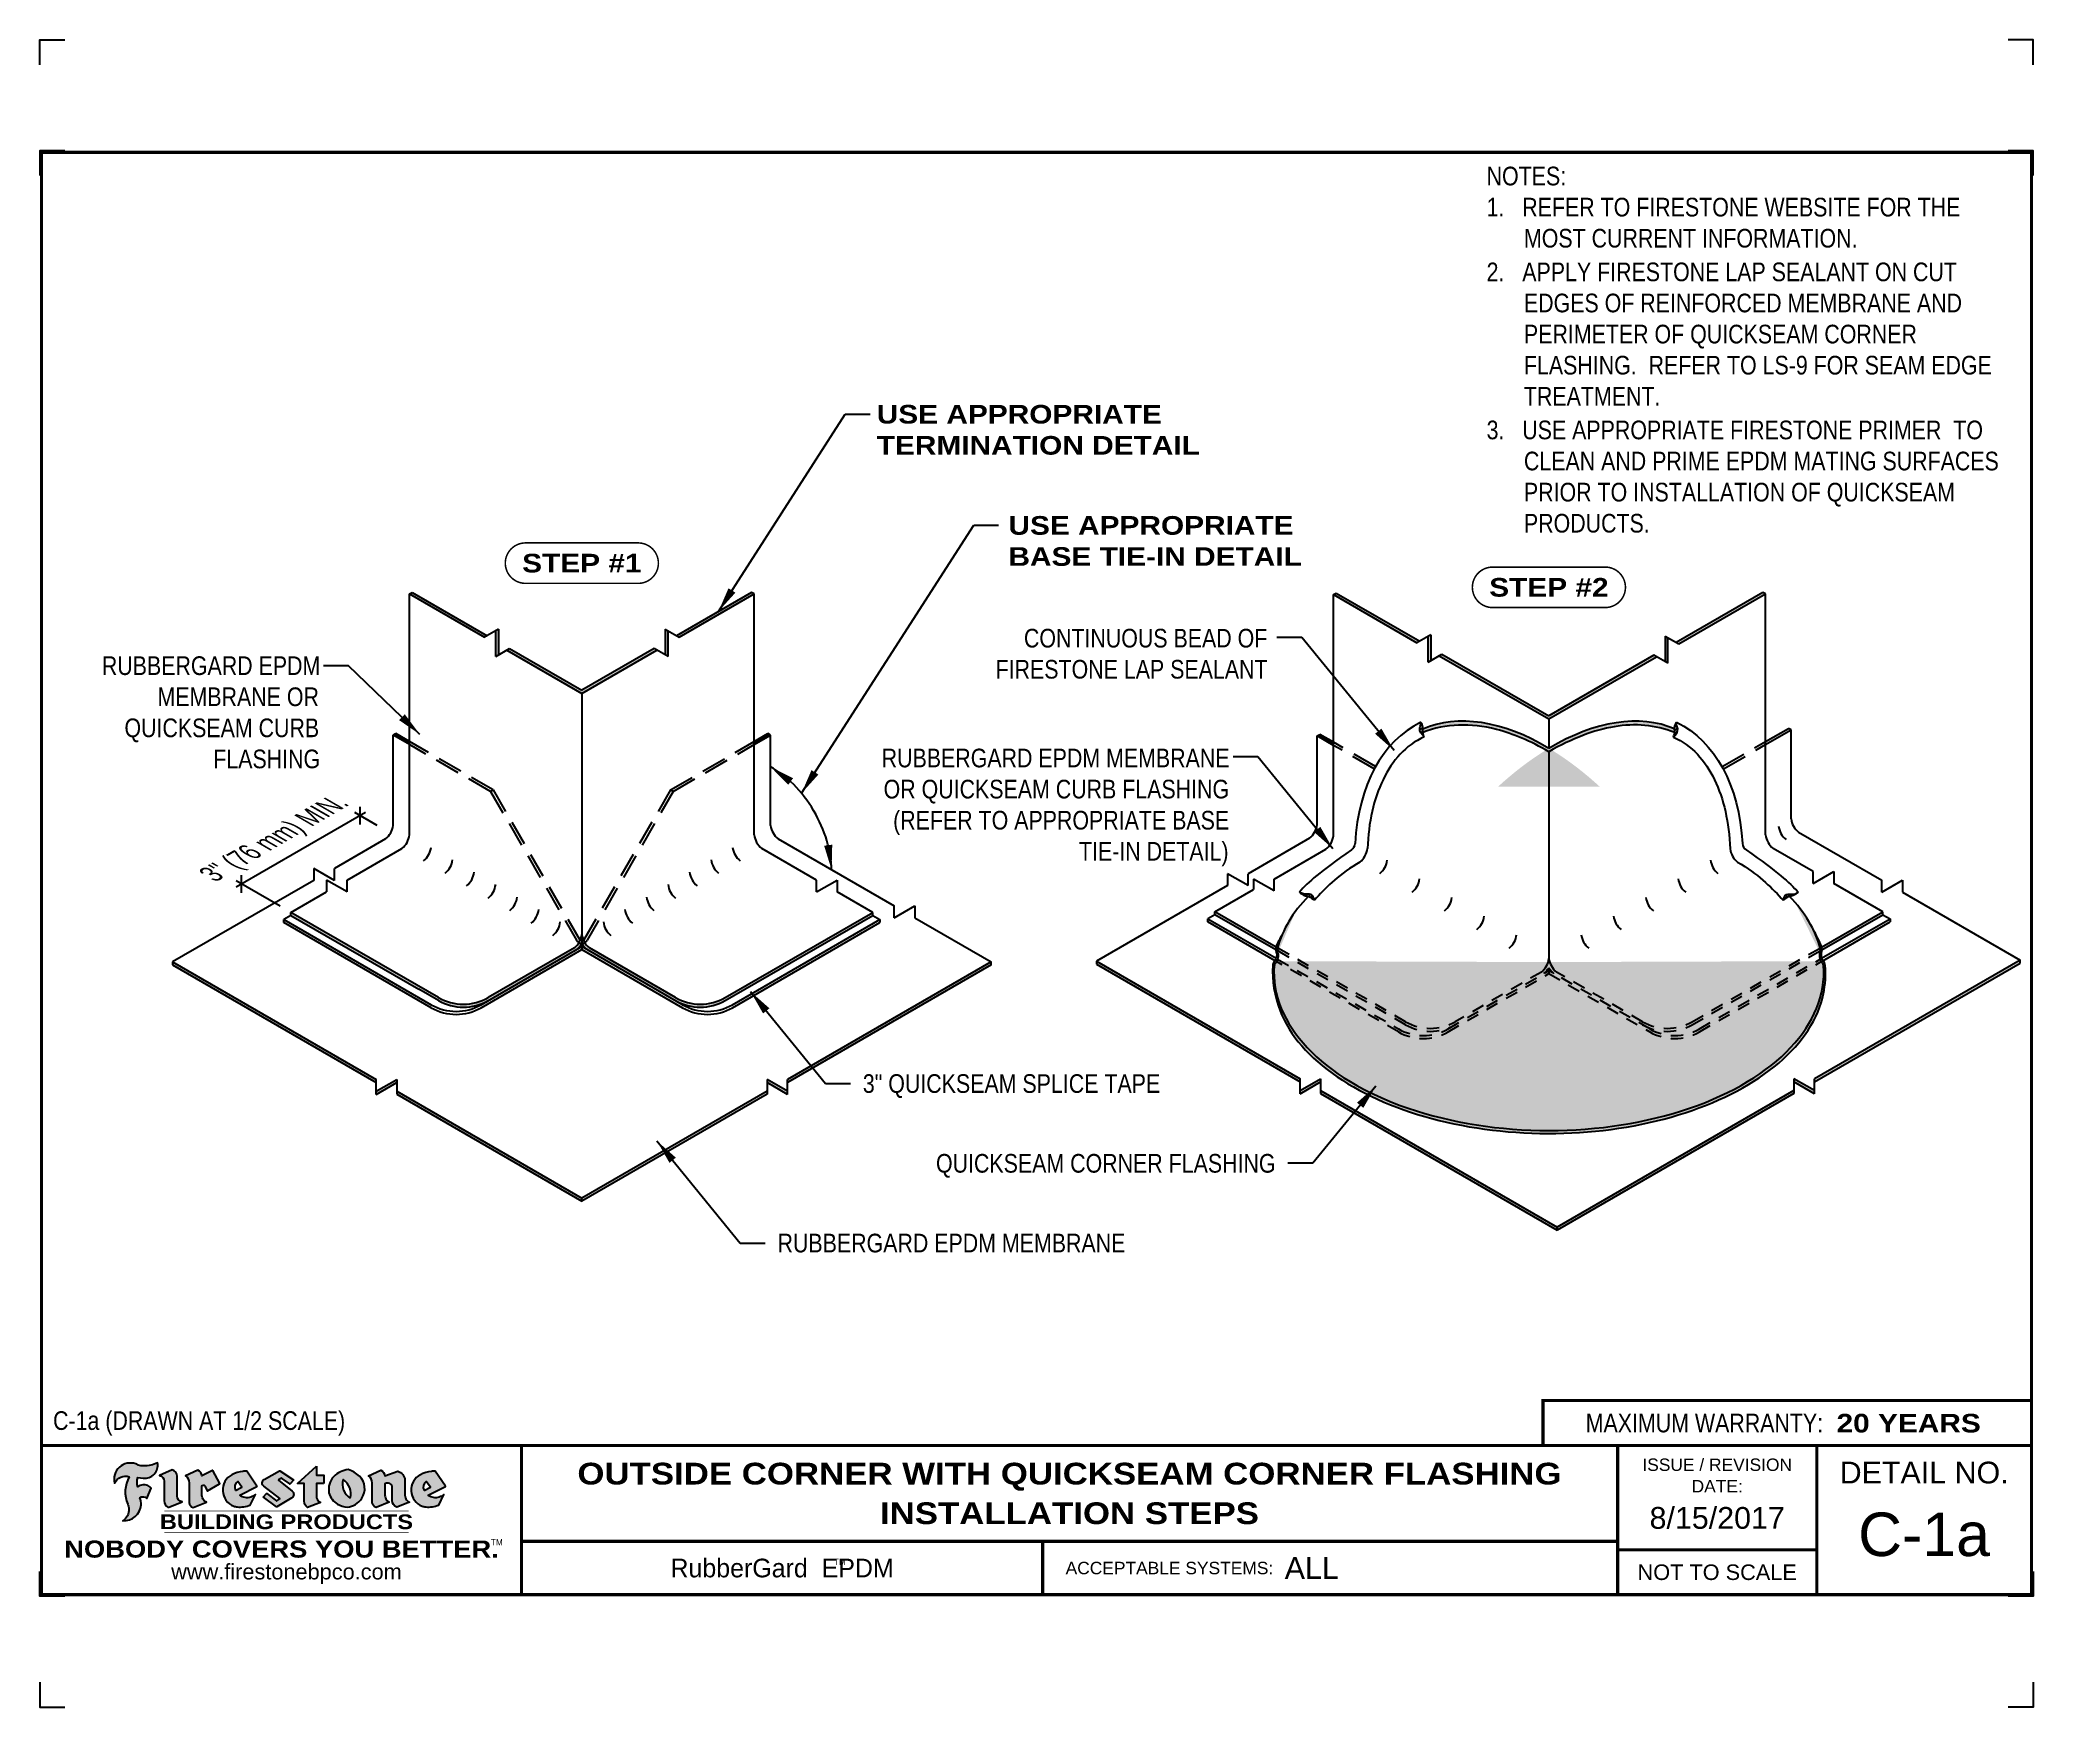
# Model space of a CAD drawing. Header units: inches. Extents: x 121.4 to 141.5, y -186.4 to -169.7.
import ezdxf
from ezdxf.enums import TextEntityAlignment as Align

# ---------------------------------------------------------------- set-up
doc = ezdxf.new("R2010")
doc.units = ezdxf.units.IN
doc.header["$MEASUREMENT"] = 0
doc.linetypes.add('HIDDEN', pattern=[0.375, 0.25, -0.125])
doc.linetypes.add('HIDDEN2', pattern=[0.1875, 0.125, -0.0625])
doc.layers.get('0').update_dxf_attribs({"linetype": 'CONTINUOUS'})
doc.layers.get('DEFPOINTS').update_dxf_attribs({"linetype": 'CONTINUOUS'})
for name, color, linetype in [('FSBP-ANNO-NOTE', 7, 'CONTINUOUS'), ('FSBP-MEMBRANE', 7, 'CONTINUOUS'), ('FSBP-SEALANTS', 1, 'CONTINUOUS'), ('FSBP-TTLB', 7, 'CONTINUOUS'), ('FSBP-TTLB-BORDER', 7, 'CONTINUOUS'), ('FSBP-TTLB-TEXT', 7, 'CONTINUOUS')]:
    doc.layers.add(name, color=color, linetype=linetype)
doc.styles.add('FSBP_ARIAL', font='arial.ttf')
doc.styles.add('FSBP_ARIAL_BOLD', font='')
doc.styles.add('FSBP_ARIAL_NAR', font='ARIALN.TTF')
doc.styles.add('FSBP_BANKGOTHIC', font='bgothm.ttf')
doc.styles.get('FSBP_ARIAL_BOLD').set_extended_font_data('Arial Black')
doc.dimstyles.new('FSBP-LEADER', dxfattribs={"dimtxt": 0.1875, "dimasz": 0.25, "dimexe": 0.0625, "dimexo": 0.125, "dimgap": 0.125, "dimtad": 0, "dimtih": 1, "dimtoh": 1, "dimdec": 4, "dimzin": 0, "dimdsep": 46, "dimlunit": 4, "dimtxsty": 'FSBP_ARIAL_NAR', "dimcen": 0.09375, "dimclrd": 256, "dimclre": 256, "dimclrt": 256, "dimadec": 0, "dimazin": 0, "dimtfac": 1, "dimtdec": 4, "dimtofl": 0, "dimtmove": 0, "dimatfit": 3, "dimfxl": 0, "dimtolj": 1, "dimtzin": 0, "dimlwd": -1, "dimlwe": -1, "dimarcsym": 0})

msp = doc.modelspace()

# ---------------------------------------------------------------- texts
at = {"layer": 'DEFPOINTS', "style": 'FSBP_ARIAL_NAR'}
msp.add_text('C-1a (DRAWN AT 1/2 SCALE)', height=0.1875, dxfattribs=at).set_placement((121.5798584845296, -183.5538428898482), align=Align.MIDDLE_LEFT)
at = {"layer": 'FSBP-ANNO-NOTE', "style": 'FSBP_ARIAL_BOLD'}
for s, p in [('STEP #1', (126.8936580850527, -174.9337311736234)), ('STEP #2', (136.6120551903391, -175.1767369578537))]:
    msp.add_text(s, height=0.1875, dxfattribs=at).set_placement(p, align=Align.MIDDLE_CENTER)
at = {"layer": 'FSBP-ANNO-NOTE', "style": 'FSBP_ARIAL_NAR', "oblique": 329.9999999999999}
msp.add_text('3" (76 mm) MIN.', height=0.1875, rotation=30.00000000000054, dxfattribs=at).set_placement((123.8538196973539, -177.6904945650806), align=Align.MIDDLE)
at = {"layer": 'FSBP-ANNO-NOTE', "style": 'FSBP_ARIAL_NAR'}
for s, p in [('3" QUICKSEAM SPLICE TAPE', (129.7176635939684, -180.1655840046986)), ('RUBBERGARD EPDM MEMBRANE', (128.8603626739409, -181.7691056975223))]:
    msp.add_text(s, height=0.1875, dxfattribs=at).set_placement(p, align=Align.MIDDLE_LEFT)
msp.add_text('QUICKSEAM CORNER FLASHING', height=0.1875, dxfattribs=at).set_placement((133.8650074458178, -180.9673448511105), align=Align.MIDDLE_RIGHT)
at = {"layer": 'FSBP-ANNO-NOTE', "char_height": 0.1875, "attachment_point": 1}
for s, width, gutter_width, heights, insert, style in [('NOTES:\\P1.   REFER TO FIRESTONE WEBSITE FOR THE                \\P{\\W6.27837; }MOST CURRENT INFORMATION.\\P{\\H0.08333x;\\P}2.   APPLY FIRESTONE LAP SEALANT ON CUT \\P{\\W6.27837; }EDGES OF REINFORCED MEMBRANE AND \\P{\\W6.27837; }PERIMETER OF QUICKSEAM CORNER \\P{\\W6.27837; }FLASHING.  REFER TO LS-9 FOR SEAM EDGE \\P{\\W6.27837; }TREATMENT.\\P{\\H0.08333x;\\P}3.   USE APPROPRIATE FIRESTONE PRIMER  TO \\P{\\W6.27837; }CLEAN AND PRIME EPDM MATING SURFACES \\P{\\W6.27837; }PRIOR TO INSTALLATION OF QUICKSEAM \\P{\\W6.27837; }PRODUCTS.', 5.173213509342361, 23.08110225731588, [4.021064056447132], (135.9861091780909, -170.9483119891378), 'FSBP_ARIAL_NAR'), ('USE APPROPRIATE TERMINATION DETAIL', 3.577814670432417, 5, [0], (129.8570496295579, -173.3431042743232), 'FSBP_ARIAL_BOLD'), ('USE APPROPRIATE BASE TIE-IN DETAIL', 3.577814670432417, 5, [0], (131.1806968416974, -174.4607338776824), 'FSBP_ARIAL_BOLD'), ('{\\W6.80133; }CONTINUOUS BEAD OF  \\P{\\W2.03473; }FIRESTONE LAP SEALANT', 2.832736394449142, 5, [1.000071148917782], (130.9301731550565, -175.5942044425192), 'FSBP_ARIAL_NAR'), ('{\\W1.78755; }RUBBERGARD EPDM \\P{\\W5.5726;  }MEMBRANE OR \\P{\\W5.58627; }QUICKSEAM CURB \\P{\\W6.845;   }FLASHING', 2.269541690009646, 5, [1.212898423755173], (121.9634145601822, -175.8706512599415), 'FSBP_ARIAL_NAR'), ('{\\W4.48596; }RUBBERGARD EPDM MEMBRANE \\P{\\W4.8093; }OR QUICKSEAM CURB FLASHING\\P{\\W6.41101; }(REFER TO APPROPRIATE BASE \\P{\\W9.4207;    }TIE-IN DETAIL)', 3.735924197415443, 5, [1.212898423755173], (129.6389918108528, -176.7990452427685), 'FSBP_ARIAL_NAR')]:
    msp.add_mtext_dynamic_manual_height_columns(s, width=width, gutter_width=gutter_width, heights=heights, dxfattribs=dict(at, insert=insert, style=style))

# ---------------------------------------------------------------- blocks, each defined once
blk = doc.blocks.new('TTLB-EPDM_2')
at = {"layer": 'FSBP-TTLB-TEXT'}
h = blk.add_hatch(color=1, dxfattribs=at)
edge = h.paths.add_edge_path()
edge.add_arc((1.037309769669573, -0.1982514792917306), 0.1319107607348553, 264.0410451462098, 370.3106169565175)
edge.add_arc((1.027551646585694, 0.1214293576525799), 0.3273056962876235, 270.05058356628535, 295.23459397187514, ccw=False)
edge.add_arc((1.022801957313345, -0.06680179986895154), 0.1391656561713503, 249.3281275763668, 272.0749124149863, ccw=False)
edge.add_line((0.9736743133014443, -0.1970076156048179), (0.9474927838574558, -0.1852745150568325))
edge.add_arc((0.8939498971398288, -0.3394262635682071), 0.1631857907024099, 70.84590087378872, 194.3325259843273)
edge.add_arc((0.8444260109029493, -0.4259936440910768), 0.1179914261095279, 70.96950098067128, 156.9641407594482, ccw=False)
edge.add_arc((1.153141409296894, -0.4684497516079468), 0.3110405457095052, 150.3231137483159, 203.2084295854517)
edge.add_arc((0.7562495500622943, -0.6412608153899899), 0.1218587156617311, 0.8849157075190988, 24.34668939894999, ccw=False)
edge.add_arc((0.7493781665697374, -0.6475258110744375), 0.1289731377238325, -58.36655102076742, 3.6216782311386737, ccw=False)
edge.add_arc((0.8256699029544474, -0.5792158350996106), 0.1783301886510354, 267.2205474105585, 354.1381621173521)
edge.add_arc((0.7903121048625305, -0.6011409294291745), 0.212787892960859, 0.9996158580669322, 21.00503380861244)
edge.add_arc((1.01880712263941, -0.5666691048185161), 0.05136395668415847, 40.82117713173261, 125.52727787225791, ccw=False)
edge.add_line((1.057676976260041, -0.5330924682126437), (1.102776947655911, -0.4308018311949837))
edge.add_arc((1.040858222524664, -0.4699705673995949), 0.07326744446031509, 32.31675181867256, 66.31481236598174)
edge.add_arc((1.032262518825329, -0.5063316993097662), 0.1102246948011782, 69.8179132332389, 125.254734720681)
edge.add_arc((1.127708877207287, -0.368959353531244), 0.1659710644737306, 164.1569669952081, 196.5811013160487, ccw=False)
edge.add_line((0.9680425188342383, -0.3236487780942383), (1.023615334387159, -0.3294494641845773))
h = blk.add_hatch(color=1, dxfattribs=at)
edge = h.paths.add_edge_path()
edge.add_line((1.275239419159561, -0.6223407783464694), (1.415345367376062, -0.5660418822574371))
edge.add_arc((1.421019305783958, -0.5090099247487757), 0.05731350411836949, 181.9717871001989, 264.31851000495806, ccw=False)
edge.add_line((1.363739737527226, -0.5109819325197265), (1.363412352251203, -0.3102363679013962))
edge.add_arc((1.294263659668751, -0.3103491388303989), 0.06914878453844908, 0.0934405599591014, 72.42834396969012)
edge.add_line((1.315139561173908, -0.2444268274366692), (1.186839444240604, -0.3024209471341379))
edge.add_arc((1.175246268095289, -0.3585110609420917), 0.05727567197445628, -0.017399788185912257, 78.322067691347, ccw=False)
edge.add_line((1.232521937428658, -0.3585284546236807), (1.232574268422297, -0.555126496687123))
edge.add_arc((1.305699496415486, -0.5558575689677219), 0.07312888236350451, 179.4272023230205, 245.3845503102953)
h = blk.add_hatch(color=1, dxfattribs=at)
edge = h.paths.add_edge_path()
edge.add_line((1.792026821926584, -0.3839679064720229), (1.722158956877934, -0.2518542302253621))
edge.add_arc((1.720119655279638, -0.2529327078887852), 0.002306916790721817, 27.87197133405656, 117.3766794470751)
edge.add_line((1.719058846382097, -0.250884159729182), (1.610638460368705, -0.3070279753467702))
edge.add_arc((1.547088841662962, -0.3061026658494403), 0.06355635479880145, 359.165808011073, 425.8793658831422)
edge.add_line((1.573061729235633, -0.2480956029480268), (1.446879247402876, -0.3051325108639702))
edge.add_arc((1.407812067100189, -0.370357133046621), 0.07602957263902092, -3.441403975725109, 59.07992244284969, ccw=False)
edge.add_line((1.483704536400296, -0.3749210150788969), (1.483704536400296, -0.5723838140635706))
edge.add_arc((1.54053746518044, -0.568254406115083), 0.05698275005415228, 184.1557352478595, 255.3066498366543)
edge.add_line((1.526084036778343, -0.6233736605654059), (1.657291340682093, -0.570650514527486))
edge.add_arc((1.688298576827198, -0.5021390388423987), 0.0752015358480571, 207.5160880841914, 245.649226723163, ccw=False)
edge.add_arc((1.721050197024907, -0.4914488168456328), 0.1093332836229113, 179.4823365255141, 204.5537900001094, ccw=False)
edge.add_line((1.611721375809452, -0.4904610114968335), (1.611721375809452, -0.4126404716788983))
edge.add_arc((1.628589765097195, -0.414159299036043), 0.01693662875851176, 28.356188110622725, 174.8549701683585, ccw=False)
edge.add_arc((1.627340435522395, -0.4197189881350504), 0.02111886817708033, 22.216893572439517, 40.10213956426492, ccw=False)
edge.add_line((1.646891420738257, -0.4117336534413738), (1.666638796144639, -0.4549750258192233))
edge.add_arc((1.668737246926742, -0.4540167099035481), 0.002306916790685496, 204.545128184284, 299.6323508190091)
edge.add_line((1.669877862091766, -0.4560219186518992), (1.791128135493295, -0.3870515928837648))
edge.add_line((1.791128135493295, -0.3870515928837648), (1.792026821926584, -0.3839679064720229))
h = blk.add_hatch(color=1, dxfattribs=at)
h.paths.add_polyline_path([(2.063388732080512, -0.2583237030618903, 0.02524281661523788), (2.025024361750752, -0.2610532129309178, 0.1213611957758757), (1.901773912052249, -0.3008158885520373, 0.6151668103976068), (1.93274136141747, -0.6099060679591872, 0.05306812109568645), (1.967936229862175, -0.617865745600497, 0.1150932231766138), (2.099126721549737, -0.5994933789882708), (2.151195569562105, -0.4944891916583316, -0.08755405562188731), (2.104230609512001, -0.5187113292177372, -0.265591761123442), (1.992692314386659, -0.5010701623316862), (2.165347897647223, -0.4141184325909109, 0.4518949533370738), (2.166222728871162, -0.4107679608846269)])
h.paths.add_polyline_path([(2.014217313945437, -0.4188965037300676), (1.951113654018855, -0.4515330109460507, -0.3720533890450154), (1.973177450672722, -0.3607130665457561)], flags=16)
h = blk.add_hatch(color=1, dxfattribs=at)
edge = h.paths.add_edge_path()
edge.add_arc((2.260407392426802, -0.3775796671688782), 0.04152450223225729, 123.20805433950699, 232.2027298779723, ccw=False)
edge.add_line((2.237665217914071, -0.3428366421988329), (2.393535971665983, -0.2540943745380986))
edge.add_arc((2.394677353533142, -0.2560991469722482), 0.002306916790741334, 55.64644466176611, 119.65426054492559, ccw=False)
edge.add_line((2.395979141996861, -0.2541946229174954), (2.531809646140459, -0.3470380726374032))
edge.add_arc((2.530468902927946, -0.3489153772789875), 0.002306916790700397, -42.731101238422525, 54.4661353739603, ccw=False)
edge.add_line((2.532163440279987, -0.3504807552658491), (2.498457913851155, -0.3869673252714421))
edge.add_arc((2.496763376499139, -0.3854019472845934), 0.002306916790672934, 233.7527076894875, 317.26889876138785, ccw=False)
edge.add_line((2.495399362263356, -0.38726241234572), (2.413849913492982, -0.3274738082119626))
edge.add_arc((2.412485899257181, -0.3293342732731342), 0.002306916790720064, 53.75270768979358, 124.4135619297835)
edge.add_line((2.41118211687575, -0.3274311136421062), (2.382933981293377, -0.346782838468144))
edge.add_arc((2.38423776367478, -0.3486859980991606), 0.002306916790694898, 124.4135619293799, 231.8459020253626)
edge.add_line((2.382812599816248, -0.3505000469010184), (2.519899969301207, -0.4581994452042721))
edge.add_arc((2.494247019847682, -0.4908523236374461), 0.04152450223225742, -55.21225898295222, 51.84590202520428, ccw=False)
edge.add_line((2.517938320565804, -0.5249552055672808), (2.364434947484597, -0.6179520922513717))
edge.add_arc((2.36323960192349, -0.6159790200102006), 0.002306916790726996, 233.2955624372927, 301.20872157023314, ccw=False)
edge.add_line((2.361860787187538, -0.6178285429225383), (2.231266621301074, -0.5204709167214361))
edge.add_arc((2.232647938930649, -0.5186232623475259), 0.002306916790697672, 135.5134179846393, 233.21798691998708, ccw=False)
edge.add_line((2.231002150870836, -0.5170067083764565), (2.262839375599356, -0.4845937328397696))
edge.add_arc((2.264485163659225, -0.4862102868108537), 0.002306916790748497, 53.0352839999411, 135.513417985369, ccw=False)
edge.add_line((2.265872365996302, -0.4843670465239001), (2.361834678328762, -0.5565872257804898))
edge.add_arc((2.363221880665761, -0.5547439854936304), 0.002306916790627066, 233.0352840000685, 302.2362632414394)
edge.add_line((2.36445241715569, -0.5566953042850713), (2.39428499383348, -0.5378823484768844))
edge.add_arc((2.393054457343549, -0.5359310296853765), 0.002306916790685166, 302.2362632406177, 412.2027298768422)
edge.add_line((2.394468296066179, -0.5341081404551886), (2.234958295420142, -0.4103916733127022))
h = blk.add_hatch(color=1, dxfattribs=at)
edge = h.paths.add_edge_path()
edge.add_line((2.763460561272041, -0.2072496393923444), (2.763460561272041, -0.2969520779963801))
edge.add_arc((2.765767478062699, -0.2969520779963943), 0.00230691679065842, 179.9999999996471, 269.9999999996471)
edge.add_line((2.765767478062685, -0.2992589947870528), (2.835417693520355, -0.2992589947870528))
edge.add_arc((2.835417693520355, -0.3015659115777538), 0.002306916790701052, 0, 90, ccw=False)
edge.add_line((2.837724610311056, -0.3015659115777538), (2.837724610311056, -0.3790761307453892))
edge.add_arc((2.83541769352037, -0.3790761307453749), 0.002306916790686842, 269.99999999964706, 359.99999999964706, ccw=False)
edge.add_line((2.835417693520355, -0.3813830475360618), (2.765767478062685, -0.3813830475360618))
edge.add_arc((2.765767478062699, -0.3836899643267202), 0.00230691679065842, 90.00000000035294, 180.0000000003529)
edge.add_line((2.763460561272041, -0.3836899643267344), (2.763460561272041, -0.5033995910642801))
edge.add_arc((2.836735953378943, -0.5071368822038516), 0.07337063740681413, 177.0802527808789, 245.3249543133826)
edge.add_line((2.806105814540615, -0.5738080530967267), (2.674529557384915, -0.6226036013049594))
edge.add_arc((2.708610405062069, -0.564298408791804), 0.06753517344606039, 177.0345319916277, 239.6926428024901, ccw=False)
edge.add_line((2.641165668230087, -0.560804539009709), (2.641165668230087, -0.3836899643267344))
edge.add_arc((2.638858751439429, -0.3836899643267202), 0.00230691679065842, 359.9999999996471, 449.999999999647)
edge.add_line((2.638858751439443, -0.3813830475360618), (2.572857950769389, -0.3813830475360618))
edge.add_line((2.572857950769389, -0.3813830475360618), (2.763460561272041, -0.2072496393923444))
h = blk.add_hatch(color=1, dxfattribs=at)
edge = h.paths.add_edge_path(flags=16)
edge.add_arc((2.940363509127394, -0.4847985213681437), 0.1684614578629418, 344.5558804047865, 417.0140046669545)
edge.add_arc((3.194458079644619, -0.3883534532477785), 0.1684614578629414, 164.5558804047864, 237.0140046669546)
edge = h.paths.add_edge_path()
edge.add_arc((3.069375116502199, -0.4399344555144872), 0.1828726885096673, 136.0914512150047, 191.213418978326)
edge.add_arc((3.064939550433406, -0.4318234379590333), 0.1803148804748503, 194.0167254156723, 240.6663730831859)
edge.add_arc((3.098047041778981, -0.3845058757092554), 0.2378525180183701, 239.2975390661776, 264.2889872773176)
edge.add_arc((3.04884478212623, -0.4190232383793012), 0.203760689247156, 277.1986764832036, 326.503572961274)
edge.add_arc((3.077739326803546, -0.4341046616465112), 0.171374865791709, 325.3768876809902, 406.3828327799087)
edge.add_arc((3.011839488065919, -0.4896144380417797), 0.2571945645850002, 44.28462553519766, 73.82901434867304)
edge.add_arc((3.117152499586992, -0.4983433120546693), 0.2579560664039132, 97.50292863483666, 134.1039137579027)
h = blk.add_hatch(color=1, dxfattribs=at)
edge = h.paths.add_edge_path()
edge.add_line((3.322690228557462, -0.5721896537377091), (3.322690228557462, -0.3749210150788969))
edge.add_arc((3.246797759257384, -0.3703571330465745), 0.076029572638996, 356.5585960242387, 419.0799224428129)
edge.add_line((3.285864939560099, -0.3051325108639702), (3.412047421392799, -0.2480956029480268))
edge.add_arc((3.386074533820159, -0.3061026658494941), 0.06355635479883807, 0.3962622833877276, 65.87936588318718, ccw=False)
edge.add_line((3.449629368605429, -0.3056631084210863), (3.580526418688805, -0.2593848434574539))
edge.add_arc((3.555744121700958, -0.3530904070730321), 0.09692726601172152, 2.366977007666776, 75.18615851992018, ccw=False)
edge.add_line((3.652588689330287, -0.3490873311063041), (3.652588689330287, -0.4883770011386872))
edge.add_arc((3.761877549389556, -0.4914934052703811), 0.1093332836229047, 178.3666365323574, 204.5537900000422)
edge.add_arc((3.729125929191727, -0.5021836272670953), 0.07520153584796169, 207.5160880841711, 245.2240541443093)
edge.add_line((3.697611150971852, -0.5704631245385627), (3.572585913552643, -0.6207021253773775))
edge.add_arc((3.59534718600759, -0.5526356419907701), 0.07177131519198746, 180.3328587115751, 251.51018566665869, ccw=False)
edge.add_line((3.523577081955409, -0.5530525936986663), (3.523577081955409, -0.4153032515383615))
edge.add_arc((3.486319529276879, -0.4148773504126441), 0.0372599868942854, 359.3450650296066, 449.0500281941028)
edge.add_arc((3.482769874121713, -0.4419622099033496), 0.06447454900600783, 86.29402372314017, 119.8211331593848)
edge.add_line((3.450707067966732, -0.3860252459975726), (3.450707067966732, -0.4904610114968335))
edge.add_arc((3.560035889182251, -0.491448816845647), 0.1093332836229751, 179.4823365255069, 204.5537900001023)
edge.add_arc((3.527284268984408, -0.5021390388424952), 0.07520153584796385, 207.5160880841699, 245.6492267231416)
edge.add_line((3.496277032839316, -0.570650514527486), (3.365069728935509, -0.6233736605654059))
edge.add_arc((3.37950248606194, -0.5682868177318081), 0.05694615642555727, 183.9298782390169, 255.318496325343, ccw=False)
h = blk.add_hatch(color=1, dxfattribs=at)
h.paths.add_polyline_path([(3.957695472291277, -0.2583237030618903, 0.02524281661523822), (3.919331101961575, -0.2610532129309178, 0.1085638477195505), (3.807890832595604, -0.2939221658134414, 0.6425897848490651), (3.827048101628293, -0.6099060679591872, 0.05306812109569052), (3.862242970072884, -0.617865745600497, 0.1150932231766133), (3.993433461760503, -0.5994933789882708), (4.045502309772871, -0.4944891916583316, -0.08755405562189084), (3.998537349722767, -0.5187113292177372, -0.2655917611234366), (3.886999054597368, -0.5010701623316862), (4.059654637857989, -0.4141184325909109, 0.4518949533370731), (4.060529469081928, -0.4107679608846269)])
h.paths.add_polyline_path([(3.90852405415626, -0.4188965037300676), (3.845420394229677, -0.4515330109460507, -0.3720533890450147), (3.867484190883488, -0.3607130665457561)], flags=16)
at = {"layer": 'DEFPOINTS', "linetype": 'Continuous', "ltscale": 1.75}
for points in [[(-0.015625, 13.88083333333333), (-0.015625, 14.13083333333333), (0.234375, 14.13083333333333)], [(20.01562500000003, 13.88083333333333), (20.01562500000003, 14.13083333333333), (19.76562500000003, 14.13083333333333)], [(-0.015625, -2.380833333333342), (-0.015625, -2.630833333333342), (0.234375, -2.630833333333342)], [(20.01562500000003, -2.380833333333342), (20.01562500000003, -2.630833333333342), (19.76562500000003, -2.630833333333342)]]:
    blk.add_lwpolyline(points, dxfattribs=at)
at = {"layer": 'DEFPOINTS', "color": 1}
for points in [[(0.234375, 13.015625), (-0.015625, 13.015625), (-0.015625, 12.765625)], [(20.015625, 12.765625), (20.015625, 13.015625), (19.765625, 13.015625)], [(0.234375, -1.515625), (-0.015625, -1.515625), (-0.015625, -1.265625)], [(20.015625, -1.265625), (20.015625, -1.515625), (19.765625, -1.515625)]]:
    blk.add_lwpolyline(points, dxfattribs=at)
at = {"layer": 'FSBP-TTLB', "const_width": 0.03125}
blk.add_lwpolyline([(15.09028770518938, 0), (20, 0), (20, 0.4512598240669945), (15.09028770518938, 0.4512598240669945)], close=True, dxfattribs=at)
for points in [[(0, 0), (0, -1.5), (20, -1.5), (20, 0), (0, 0)], [(4.825208527206769, 0), (4.825208527206769, -0.9643749050531198)], [(15.84028770518938, 0), (15.84028770518938, -0.9643749050531198)], [(17.84110496735593, 0), (17.84110496735593, -1.5)], [(20, 0), (20, -1.5)], [(4.825208527206769, -0.9643749050531198), (15.84028770518938, -0.9643749050531198)], [(4.825208527206769, -0.9643749050531198), (4.825208527206769, -1.5)], [(15.84028770518938, -0.9643749050531198), (15.84028770518938, -1.5)], [(15.84028770518938, -1.048740175933006), (17.84110496735593, -1.048740175933006)]]:
    blk.add_lwpolyline(points, dxfattribs=at)
at = {"layer": 'FSBP-TTLB-BORDER', "const_width": 0.03125}
blk.add_lwpolyline([(20, 0), (20, 13), (0, 13), (0, 0)], dxfattribs=at)
at = {"layer": 'FSBP-TTLB-TEXT', "color": 1}
blk.add_line((0.7358432058323388, -0.379822754145593), (0.7358432058323388, -0.379822754145593), dxfattribs=at)
for points in [[(1.023615323725323, -0.3294494630716969, 0.5000510906601082), (1.167090420776901, -0.1746414942047778, -0.1103304102359608), (1.027840608309816, -0.2058762110801382, -0.09957876667165425), (0.9736743133014443, -0.1970076156048179), (0.9474927838574558, -0.1852745150568325, 0.5978159689075124), (0.7358432058323388, -0.379822754145593, -0.3938834584182213), (0.8828996422548698, -0.3144510229727047, 0.2349406564350952), (0.86727108227484, -0.5910237178633082, -0.1027304183841549), (0.8780937320133262, -0.6393788197974146, -0.2772692352614086), (0.8170223912655956, -0.7573362346216896, 0.3985429150902959), (1.003067614090241, -0.5974286950643517, 0.0875124847930418), (0.9889600163401155, -0.5248671157293501, -0.3874031597924062), (1.057676976260041, -0.5330924682126437), (1.102776947655911, -0.4308018311949837, 0.1494423498871741), (1.07029056398062, -0.4028746979725923, 0.2467195073738216), (0.9686394281704906, -0.4163228904100862, -0.1424285161541127), (0.9680425188342383, -0.3236487780942383), (1.023615334387159, -0.3294494641845773)], [(2.166222728871162, -0.4107679608846269), (2.063388732080512, -0.2583237030618903, 0.02524281661523788), (2.025024361750752, -0.2610532129309178, 0.1085638477195265), (1.913584092384895, -0.2939221658134414, 0.6425897848491228), (1.93274136141747, -0.6099060679591872, 0.05306812109568648), (1.967936229862175, -0.617865745600497, 0.1150932231766137), (2.099126721549737, -0.5994933789882708), (2.151195569562105, -0.4944891916583316, -0.0875540556218873), (2.104230609512001, -0.5187113292177372, -0.2655917611234418), (1.992692314386659, -0.5010701623316862), (2.165347897647223, -0.4141184325909109)], [(2.763460561272041, -0.2072496393923444), (2.763460561272041, -0.2969520779963801, 0.4142135623730958), (2.765767478062685, -0.2992589947870528), (2.835417693520355, -0.2992589947870528, -0.414213562373095), (2.837724610311056, -0.3015659115777538), (2.837724610311056, -0.3790761307453892, -0.4142135623730938), (2.835417693520355, -0.3813830475360618), (2.765767478062685, -0.3813830475360618, 0.4142135623730958), (2.763460561272041, -0.3836899643267344), (2.763460561272041, -0.5033995910642801, 0.3068985753588853), (2.806105814540615, -0.5738080530967267), (2.674529557384915, -0.6226036013049594, -0.2804194150632976), (2.641165668230087, -0.560804539009709), (2.641165668230087, -0.3836899643267344, 0.414213562373095), (2.638858751439443, -0.3813830475360618), (2.572857950769389, -0.3813830475360618), (2.763460561272041, -0.2072496393923444)], [(4.060529469081928, -0.4107679608846269), (3.957695472291277, -0.2583237030618903, 0.02524281661523788), (3.919331101961575, -0.2610532129309178, 0.1085638477195265), (3.807890832595604, -0.2939221658134414, 0.6425897848491228), (3.827048101628293, -0.6099060679591872, 0.05306812109568648), (3.862242970072884, -0.617865745600497, 0.1150932231766137), (3.993433461760503, -0.5994933789882708), (4.045502309772871, -0.4944891916583316, -0.0875540556218873), (3.998537349722767, -0.5187113292177372, -0.2655917611234418), (3.886999054597368, -0.5010701623316862), (4.059654637857989, -0.4141184325909109)], [(4.059654637857989, -0.4141184325909109, 0.4518949533370731), (4.060529469081928, -0.4107679608846269, 0.4518949533370731)]]:
    blk.add_lwpolyline(points, format="xyb", dxfattribs=at)
for points in [[(1.275239419159561, -0.6223407783464694), (1.415345367376062, -0.5660418822574371, -0.3756100036733062), (1.363739737527226, -0.5109819325197265), (1.363412352251203, -0.3102363679013962, 0.3265360292958048), (1.315139561173908, -0.2444268274366692), (1.186839444240604, -0.3024209471341379, -0.3557863980845349), (1.232521937428658, -0.3585284546236807), (1.232574268422297, -0.555126496687123, 0.2960110723418457)], [(1.792026821926584, -0.3839679064720229), (1.722158956877934, -0.2518542302253621, 0.4116839150163434), (1.719058846382097, -0.250884159729182), (1.610638460368705, -0.3070279753467702, 0.2996033003794034), (1.573061729235633, -0.2480956029480268), (1.446879247402876, -0.3051325108639702, -0.2797757560995365), (1.483704536400296, -0.3749210150788969), (1.483704536400296, -0.5723838140635706, 0.320828638474519), (1.526084036778343, -0.6233736605654059), (1.657291340682093, -0.570650514527486, -0.1679398621276611), (1.621603752698661, -0.5368819723450571, -0.1098333365370753), (1.611721375809452, -0.4904610114968335), (1.611721375809452, -0.4126404716788983, -0.743334502655012), (1.64349420176768, -0.4061152228778298, -0.07819791644735608), (1.646891420738257, -0.4117336534413738), (1.666638796144639, -0.4549750258192233, 0.4404648714563479), (1.669877862091766, -0.4560219186518992), (1.791128135493295, -0.3870515928837648)], [(1.951113654018855, -0.4515330109460507), (2.014217313945437, -0.4188965037300676), (1.973177450672722, -0.3607130665457561, 0.3720533890450154)], [(2.234958295420142, -0.4103916733127022, -0.5150044486718882), (2.237665217914071, -0.3428366421988329), (2.393535971665983, -0.2540943745380986, -0.2867822934100265), (2.395979141996861, -0.2541946229174954), (2.531809646140459, -0.3470380726374032, -0.4515027974650387), (2.532163440279987, -0.3504807552658491), (2.498457913851155, -0.3869673252714421, -0.3814439164929681), (2.495399362263356, -0.38726241234572), (2.413849913492982, -0.3274738082119626, 0.3184718635035665), (2.41118211687575, -0.3274311136421062), (2.382933981293377, -0.346782838468144, 0.5064094529656681), (2.382812599816248, -0.3505000469010184), (2.519899969301207, -0.4581994452042721, -0.5043597839115849), (2.517938320565804, -0.5249552055672808), (2.364434947484597, -0.6179520922513717, -0.3053163970316367), (2.361860787187538, -0.6178285429225383), (2.231266621301074, -0.5204709167214361, -0.4541703869768119), (2.231002150870836, -0.5170067083764565), (2.262839375599356, -0.4845937328397696, -0.3762644290664977), (2.265872365996302, -0.4843670465239001), (2.361834678328762, -0.5565872257804898, 0.3114700032088108), (2.36445241715569, -0.5566953042850713), (2.39428499383348, -0.5378823484768844, 0.520381097387146), (2.394468296066179, -0.5341081404551886)], [(2.937624918725987, -0.3131105398334029, 0.2452625673097023), (2.889993533867141, -0.4754966266250307, 0.2064059665179019), (2.976604338974084, -0.5890186876871866, 0.1094800500670344), (3.074378098474654, -0.6211778035979165, 0.2185147641853038), (3.218764944843201, -0.5314757029352819, 0.3689489483072479), (3.195959963110113, -0.3100352223135445, 0.1296305888694145), (3.0834694040758, -0.242595816912754, 0.1610736375384317)], [(3.10274193015772, -0.5296595419651595, 0.3271311138286319), (3.032079658614293, -0.3434924326507627, 0.3271311138286322)], [(3.322690228557462, -0.5721896537377091), (3.322690228557462, -0.3749210150788969, 0.2797757560995341), (3.285864939560099, -0.3051325108639702), (3.412047421392799, -0.2480956029480268, -0.2937618496109166), (3.449629368605429, -0.3056631084210863), (3.580526418688805, -0.2593848434574539, -0.3288760160581939), (3.652588689330287, -0.3490873311063041), (3.652588689330287, -0.4883770011386872, 0.114762897203527), (3.662431105063263, -0.536926560769686, 0.166032965990522), (3.697611150971852, -0.5704631245385627), (3.572585913552643, -0.6207021253773775, -0.3209557512194564), (3.523577081955409, -0.5530525936986663), (3.523577081955409, -0.4153032515383615, 0.4127061514896111), (3.48693727661589, -0.3776224848030694, 0.1473421876160361), (3.450707067966732, -0.3860252459975726), (3.450707067966732, -0.4904610114968335, 0.1098333365370753), (3.460589444855941, -0.5368819723450855, 0.1679398621276611), (3.496277032839316, -0.570650514527486), (3.365069728935509, -0.6233736605654059, -0.3219729545308964), (3.322690228557462, -0.5721896537377091, 29.1476284739)], [(3.845420394229677, -0.4515330109460507), (3.90852405415626, -0.4188965037300676), (3.867484190883488, -0.3607130665457561, 0.3720533890450154)]]:
    blk.add_lwpolyline(points, format="xyb", close=True, dxfattribs=at)
at = {"layer": 'FSBP-TTLB-TEXT'}
for points, const_width in [([(1.233926579809207, -0.6584455781731435), (3.691229482685259, -0.6584455781731577)], 0.0078125), ([(1.233926579809207, -0.8761560960495984), (3.691229482685259, -0.8761560960495842)], 0.0078125), ([(10.06152282927678, -0.9643749050531198), (10.06152282927678, -1.5)], 0.03125)]:
    blk.add_lwpolyline(points, dxfattribs=dict(at, const_width=const_width))
at = {"layer": 'FSBP-TTLB-TEXT', "color": 1}
for centre, start, end in [((1.789987520328282, -0.3850463841354355), 299.6323508193319, 27.87197133380463), ((2.164310260790558, -0.412058050385383), 296.7304547840455, 34.00233684987403)]:
    blk.add_arc(centre, 0.00230691679068068, start, end, dxfattribs=at)
at = {"layer": 'FSBP-TTLB-TEXT', "style": 'FSBP_ARIAL_NAR'}
blk.add_text('MAXIMUM WARRANTY:', height=0.1875, dxfattribs=at).set_placement((17.90516569312837, 0.2256299120335257), align=Align.MIDDLE_RIGHT)
at = {"layer": 'FSBP-TTLB-TEXT'}
for s, height, style, p in [('ISSUE / REVISION', 0.125, 'FSBP_ARIAL', (16.84069633627263, -0.1938496373466023)), ('DETAIL NO.', 0.21875, 'FSBP_ARIAL', (18.92055248367797, -0.2724398367368792)), ('DATE:', 0.125, 'FSBP_ARIAL', (16.84069633627263, -0.409973105348854)), ('www.firestonebpco.com', 0.15625, 'FSBP_ARIAL', (2.462578031247233, -1.268657306740124)), ('RubberGard  EPDM', 0.1875, 'FSBP_BANKGOTHIC', (7.443365678241776, -1.23218745252656)), ('TM', 0.0625, 'FSBP_BANKGOTHIC', (8.023397742165457, -1.169706269210366)), ('NOT TO SCALE', 0.15625, 'FSBP_ARIAL', (16.84069633627263, -1.274370087966503))]:
    blk.add_text(s, height=height, dxfattribs=dict(at, style=style)).set_placement(p, align=Align.MIDDLE_CENTER)
at = {"layer": 'FSBP-TTLB-TEXT', "lineweight": 18, "style": 'FSBP_ARIAL_BOLD'}
blk.add_text('BUILDING PRODUCTS', height=0.1484375, dxfattribs=at).set_placement((2.462578031247233, -0.7673008371113639), align=Align.MIDDLE_CENTER)
at = {"layer": 'FSBP-TTLB-TEXT', "color": 1}
for s, height, style, p in [('NOBODY COVERS YOU BETTER.', 0.171875, 'FSBP_ARIAL_BOLD', (2.412604263603384, -1.041650450587369)), ('TM', 0.0625, 'FSBP_BANKGOTHIC', (4.576671173373001, -0.9725745042934193))]:
    blk.add_text(s, height=height, dxfattribs=dict(at, style=style)).set_placement(p, align=Align.MIDDLE_CENTER)
at = {"layer": 'FSBP-TTLB-TEXT', "style": 'FSBP_ARIAL'}
blk.add_text('ACCEPTABLE SYSTEMS:', height=0.125, dxfattribs=at).set_placement((10.29281281591562, -1.23218745252656), align=Align.MIDDLE_LEFT)
at = {"layer": 'FSBP-TTLB-TEXT'}
for tag, height, style, p in [('MAXIMUM_WARRANTY', 0.1875, 'FSBP_ARIAL_BOLD', (18.03987100774941, 0.2240244307510579)), ('ACCPT_SYSTEMS', 0.21875, 'FSBP_ARIAL', (12.49438170418193, -1.23218745252656))]:
    blk.add_attdef(tag, text='', height=height, dxfattribs=dict(at, style=style)).set_placement(p, align=Align.MIDDLE_LEFT)
for tag, height, style, p in [('DETAIL_DESCP_LINE_1', 0.21875, 'FSBP_ARIAL_BOLD', (10.33118450231211, -0.2831249841755152)), ('DETAIL_DESCP_LINE_2', 0.21875, 'FSBP_ARIAL_BOLD', (10.33118450231211, -0.6812499208775904)), ('ISSUE_REV_DATE', 0.21875, 'FSBP_ARIAL', (16.84069633627263, -0.7282559425942452)), ('DETAIL_NUMBER', 0.4375, 'FSBP_ARIAL', (18.91941590748775, -0.8931630692489421))]:
    blk.add_attdef(tag, text='', height=height, dxfattribs=dict(at, style=style)).set_placement(p, align=Align.MIDDLE_CENTER)

# ---------------------------------------------------------------- hatches: boundary and pattern name
at = {"layer": 'FSBP-MEMBRANE'}
h = msp.add_hatch(color=256, dxfattribs=at)
h.paths.add_polyline_path([(125.188670571352, -175.2274210765116), (125.1616072774837, -175.2430460765116), (125.9158098447526, -175.6784851317477), (125.9428731386208, -175.6628601317478)])
h.paths.add_polyline_path([(126.1665188116521, -175.7919820212754), (126.1394555177839, -175.8076070212754), (126.8936580850527, -176.2430460765116), (127.6478606523216, -175.8076070212755), (127.6207973584534, -175.7919820212754), (126.8936580850527, -176.2117960765116)])
h.paths.add_polyline_path([(126.0276326812682, -175.8721679660392), (126.0546959751366, -175.8565429660392), (126.0546959751366, -175.5982991869839), (126.0276326812682, -175.613924186984), (126.0276326812682, -175.7430460765116)])
h.paths.add_polyline_path([(127.7326201949688, -175.8565429660393), (127.759683488837, -175.8721679660393), (127.759683488837, -175.7430460765116), (127.759683488837, -175.6139241869839), (127.7326201949688, -175.5982991869839)])
h.paths.add_polyline_path([(127.8444430314845, -175.6628601317478), (127.8715063253528, -175.6784851317478), (128.6257088926217, -175.2430460765116), (128.5986455987534, -175.2274210765116)])
h = msp.add_hatch(color=256, dxfattribs=at)
h.paths.add_polyline_path([(134.4740549747463, -175.2349210765115), (134.446991680878, -175.2505460765115), (135.2863921909924, -175.7351741869838), (135.3134554848604, -175.7195491869838)])
h.paths.add_polyline_path([(135.4252783213761, -175.6549882422199), (135.3982150275078, -175.6706132422199), (135.3982150275079, -175.9288570212753), (135.4252783213761, -175.9132320212752)])
h.paths.add_polyline_path([(135.5371011578916, -175.8486710765116), (135.5100378640236, -175.8642960765114), (136.6120551903391, -176.5005460765115), (137.6945869450697, -175.8755460765114), (137.6675236512014, -175.8599210765115), (136.6120551903389, -176.4692960765115)])
h.paths.add_polyline_path([(137.8064097815854, -175.68186324222), (137.7793464877172, -175.6662382422199), (137.7793464877172, -175.9244820212753), (137.8064097815854, -175.9401070212753)])
h.paths.add_polyline_path([(138.7901090808564, -175.2430460765116), (138.7630457869882, -175.2274210765116), (137.8911693242326, -175.7307991869838), (137.9182326181009, -175.7464241869838)])
for points in [[(125.0241257446329, -176.6474210765114), (124.9970624507646, -176.6630460765115), (125.1616072774837, -176.7580460765115), (125.1616072774837, -176.7267960765115)], [(128.7631904254724, -176.6474210765114), (128.7902537193407, -176.6630460765115), (128.6257088926216, -176.7580460765115), (128.6257088926216, -176.7267960765115)], [(134.3095101480272, -176.6549210765113), (134.2824468541589, -176.6705460765114), (134.446991680878, -176.7655460765114), (134.446991680878, -176.7342960765114)], [(139.0455865749734, -176.6105460765114), (139.0185232811051, -176.5949210765114), (138.7901090808564, -176.7267960765116), (138.7901090808564, -176.7580460765118)], [(125.952873154849, -179.3312085092142), (126.8435550653754, -178.8169730684095, 0.0945268723168899), (126.8936580850527, -178.7580460765116), (126.8936580850527, -178.7555460765112, -0.1202330028037299), (126.8648726151844, -178.7485226186209, -0.08623845559065017), (126.8182157751385, -178.8016027144488), (125.9528731548489, -179.3012085092142, -0.2679491924311569), (125.4528731548489, -179.3012085092141), (123.9708223472801, -178.4455460765113), (123.9708223472801, -178.4755460765116), (125.2547068391926, -179.2167971335256), (125.4528731548489, -179.3312085092142, 0.2679491924311688)], [(128.3344430152563, -179.3312085092142), (128.5326093309127, -179.2167971335256), (129.8164938228252, -178.4755460765116), (129.8164938228252, -178.4455460765117), (128.334443020486, -179.3012085088752, -0.2679491921721408), (127.8344430209045, -179.301208509795), (126.9691003949666, -178.8016027144487, -0.08623845559021463), (126.9224435549209, -178.7485226186211, -0.1202330028037326), (126.8936580850527, -178.7555460765112), (126.8936580850527, -178.7580460765116, 0.09452687231657927), (126.9437611047298, -178.8169730684093), (127.8344430152563, -179.3312085092142, 0.267949192431142)], [(133.8685355111216, -178.8215742511883, -0.0654146805005268), (133.8713471603031, -178.7931975575999), (133.2562067506747, -178.4380460765115), (133.2562067506747, -178.4680460765117)], [(139.3527632870774, -178.7931975190895, -0.06582309086324555), (139.3555784115549, -178.8215722062147), (139.9679036300039, -178.4680460765115), (139.9679036300039, -178.4380460765115)]]:
    msp.add_hatch(color=256, dxfattribs=at).paths.add_polyline_path(points)
h = msp.add_hatch(color=256, dxfattribs=at)
edge = h.paths.add_edge_path()
edge.add_spline(control_points=[(136.6121494978739, -176.8301050842491), (136.8479295959103, -176.694384205995), (137.065178937678, -176.6125353663167), (137.4810416920291, -176.5428838672315), (137.6778960850539, -176.5593257229521), (137.8762480664725, -176.6374833119147)], knot_values=[9.515162680624375, 9.515162680624375, 9.515162680624375, 9.515162680624375, 9.854761781595458, 9.854761781595458, 10.20869545518292, 10.20869545518292, 10.20869545518292, 10.20869545518292], degree=3, periodic=0)
edge.add_spline(control_points=[(137.8762480664724, -176.637483311915), (137.8769120091303, -176.6325118453497), (137.877676254634, -176.6202424078753), (137.8756255436596, -176.6076915673494), (137.8747622152887, -176.6003489606195)], knot_values=[0.04572176231489188, 0.04572176231489188, 0.04572176231489188, 0.04572176231489188, 0.06086881156938854, 0.08284144790207393, 0.08284144790207393, 0.08284144790207393, 0.08284144790207393], degree=3, periodic=0)
edge.add_ellipse((136.6120551903391, -179.0455460765115), major_axis=(1.345480786130613, 2.404349653469731), ratio=0.5684614883627805, start_angle=3.374076242189956, end_angle=44.55006525926149)
edge.add_ellipse((136.6120551903391, -179.0455460765115), major_axis=(-1.345454453242711, 2.404365868774271), ratio=0.5684532363538385, start_angle=-44.54972727919272, end_angle=-3.185333358249892)
edge.add_spline(control_points=[(135.3446252458646, -176.6023965342886), (135.3438333314281, -176.6087591434975), (135.3423155703915, -176.6198309635678), (135.3431264897994, -176.6306595383136), (135.3437898318372, -176.6352013057078)], knot_values=[0.04693283789532463, 0.04693283789532463, 0.04693283789532463, 0.04693283789532463, 0.06593490718419141, 0.0798378808661697, 0.0798378808661697, 0.0798378808661697, 0.0798378808661697], degree=3, periodic=0)
edge.add_spline(control_points=[(135.3437898318373, -176.6352013057075), (135.5790664169975, -176.5459539505325), (135.823096594588, -176.5384924104825), (136.2505027946141, -176.648796796494), (136.4226123374482, -176.7210095832598), (136.6120551903391, -176.8300507996544)], knot_values=[2.357172974189053, 2.357172974189053, 2.357172974189053, 2.357172974189053, 2.783650669418027, 2.783650669418027, 3.052429975994608, 3.052429975994608, 3.052429975994608, 3.052429975994608], degree=3, periodic=0)
h = msp.add_hatch(color=256, dxfattribs=at)
edge = h.paths.add_edge_path()
edge.add_ellipse((136.6120551903391, -179.0455460765115), major_axis=(2.762650745171262, 1.51073354524116e-13), ratio=0.5762371544800743, start_angle=177.705377360009, end_angle=362.29462263998016, ccw=False)
edge.add_arc((133.8932755496021, -178.9849140194104), 0.04177153956873786, 131.129399379079, 180.4614375934683, ccw=False)
edge.add_ellipse((133.8582364320544, -178.8959305314999), major_axis=(0.01385227328958908, 0.0674117566623781), ratio=0.4563514565627339, start_angle=217.1957949339568, end_angle=320.2638593695143)
edge.add_arc((133.9626023463731, -178.8193455105795), 0.07944663830247727, 166.8152156898343, 201.2439447191469, ccw=False)
edge.add_ellipse((136.6120551903391, -179.0455460765115), major_axis=(-2.756814645821707, 0.02262832422057088), ratio=0.5643768786459156, start_angle=-13.109197453515208, end_angle=-8.200406468815004, ccw=False)
edge.add_spline(control_points=[(133.9299808544431, -178.6706214107771), (133.9152579777815, -178.698526697113), (133.8921630124602, -178.7465984013152), (133.8713649567769, -178.7931214689071)], knot_values=[3.306901700526232, 3.306901700526232, 3.306901700526232, 3.306901700526232, 3.404372608611134, 3.404372608611134, 3.404372608611134, 3.404372608611134], degree=3, periodic=0)
edge.add_arc((133.9779265280962, -178.81808540597), 0.1094466383024651, 166.8152156897656, 202.724942009356)
edge.add_spline(control_points=[(133.8759172082447, -178.8577422502617), (133.8764809066622, -178.8598275751889), (133.8775644551209, -178.8675156215748), (133.876492689995, -178.895882406482), (133.8676656417098, -178.9207461891182), (133.8604694633339, -178.9302077737527), (133.8601153264303, -178.9306482568609), (133.8597820037081, -178.9310429355502)], knot_values=[0.6935264860374724, 0.6935264860374724, 0.6935264860374724, 0.6935264860374724, 1.221121571002688, 1.221121571002688, 2.381501518617891, 2.381501518617891, 2.444164410835179, 2.444164410835179, 2.444164410835179, 2.444164410835179], degree=3, periodic=0)
edge.add_arc((133.9086695909335, -178.98370794558), 0.07185818997272772, 132.8697674368577, 176.8240073851109)
edge.add_spline(control_points=[(133.8369217703846, -178.9797267758211), (133.8279667471776, -179.1321294053872), (133.8540231806427, -179.2837821755579), (134.0045945877753, -179.6799000005506), (134.2067216374203, -179.9079785154221), (134.7624869157208, -180.2871370094462), (135.1159854169073, -180.4381628907607), (135.9021586765704, -180.6338965662531), (136.3342845880761, -180.6784160202794), (137.1885164761593, -180.6519335415309), (137.6099854247577, -180.5809568320724), (138.355746151006, -180.3375628453069), (138.679554623166, -180.1653733139628), (139.1627476026752, -179.7529931265644), (139.321985812483, -179.5126250479735), (139.3893337868805, -179.1677458240915), (139.3997521669712, -179.0744523069656), (139.3870834855176, -178.9783169666568)], knot_values=[3.101543933431145, 3.101543933431145, 3.101543933431145, 3.101543933431145, 3.381381936816275, 3.381381936816275, 3.842966984349244, 3.842966984349244, 4.304552031882213, 4.304552031882213, 4.766137079415182, 4.766137079415182, 5.227722126948152, 5.227722126948152, 5.689307174481121, 5.689307174481121, 6.15089222201409, 6.15089222201409, 6.323234027338045, 6.323234027338045, 6.323234027338045, 6.323234027338045], degree=3, periodic=0)
edge.add_arc((139.3163159737468, -178.9834318495695), 0.07095211589099036, 6.405063823635056, 48.39815434825049)
edge.add_line((139.3634246524423, -178.9303755102596), (139.3636686856274, -178.9302346176345))
edge.add_spline(control_points=[(139.3636686856274, -178.9302346176345), (139.3635386598423, -178.930069995202), (139.363406403963, -178.9298994339516), (139.3564447389688, -178.9207461891182), (139.3476176906836, -178.895882406482), (139.3465459255576, -178.8675156215748), (139.3476294740163, -178.8598275751889), (139.3488973022244, -178.8557201294187)], knot_values=[0.6935264860374724, 0.6935264860374724, 0.6935264860374724, 0.6935264860374724, 0.7163321238440905, 0.7163321238440905, 1.876712071459294, 1.876712071459294, 2.40430715642451, 2.40430715642451, 2.40430715642451, 2.40430715642451], degree=3, periodic=0)
edge.add_arc((139.246869033436, -178.8180305472028), 0.1087670549364282, 337.3924816471532, 373.238974636845)
edge.add_spline(control_points=[(139.3527454239016, -178.7931214689071), (139.3288912480087, -178.7320193983048), (139.2980468342162, -178.669966688393), (139.2678787459747, -178.6161062442753)], knot_values=[3.306901700526232, 3.306901700526232, 3.306901700526232, 3.306901700526232, 3.431962282728912, 3.431962282728912, 3.431962282728912, 3.431962282728912], degree=3, periodic=0)
edge.add_ellipse((136.6120551903391, -179.0455460765115), major_axis=(-2.760944250309653, 0.0068941624612158), ratio=0.5749720284621367, start_angle=189.1021410613224, end_angle=195.9438348987888, ccw=False)
edge.add_arc((139.2615080343052, -178.8193455105799), 0.07944663830247725, -21.243944718511216, 13.184784310459122, ccw=False)
edge.add_ellipse((139.3658739486242, -178.8959305314999), major_axis=(-0.01385227328958908, 0.0674117566623781), ratio=0.4563514565627339, start_angle=39.73614063048579, end_angle=142.8042050660432)
edge.add_arc((139.3308348310765, -178.9849140194104), 0.04177153956873782, -0.46143760563171554, 48.87060062097589, ccw=False)
h = msp.add_hatch(color=256, dxfattribs=at)
h.paths.add_polyline_path([(122.7800374170765, -178.9430460765116), (122.7800374170766, -178.9730460765115), (124.8259416487557, -180.1542494354076), (124.8259416487556, -180.1242494354077)])
h.paths.add_polyline_path([(125.0327566742541, -180.1554994354076), (125.0327566742541, -180.1242494354077), (124.8259416487557, -180.2436541460517), (124.8259416487557, -180.2749041460516)])
h.paths.add_polyline_path([(125.0327566742541, -180.2436541460517), (125.0327566742541, -180.2736541460516), (126.8936580850526, -181.3480460765116), (126.8936580850526, -181.3180460765116)])
h.paths.add_polyline_path([(128.7545594958513, -180.2736541460516), (128.7545594958513, -180.2436541460517), (126.8936580850527, -181.3180460765116), (126.8936580850526, -181.3480460765117)])
h.paths.add_polyline_path([(128.7545594958512, -180.1242494354077), (128.7545594958512, -180.1554994354077), (128.9613745213496, -180.2749041460516), (128.9613745213496, -180.2436541460517)])
h.paths.add_polyline_path([(131.0072787530289, -178.9730460765114), (131.007278753029, -178.9430460765115), (128.9613745213497, -180.1242494354077), (128.9613745213497, -180.1542494354076)])
h = msp.add_hatch(color=256, dxfattribs=at)
h.paths.add_polyline_path([(132.0654218204707, -178.9355460765121), (132.0654218204708, -178.9655460765119), (134.1113260521499, -180.1467494354081), (134.1113260521499, -180.1167494354081)])
h.paths.add_polyline_path([(134.3181410776483, -180.147999435408), (134.3181410776483, -180.1167494354082), (134.11132605215, -180.2361541460521), (134.1113260521499, -180.267404146052)])
h.paths.add_polyline_path([(134.3181410776483, -180.2361541460521), (134.3181410776483, -180.266154146052), (136.696290183422, -181.6391791724436), (136.696290183422, -181.6091791724436)])
h.paths.add_polyline_path([(139.0744392891958, -180.266154146052), (139.0744392891958, -180.236154146052), (136.6962901834221, -181.6091791724436), (136.696290183422, -181.6391791724436)])
h.paths.add_polyline_path([(139.0744392891958, -180.1167494354081), (139.0744392891958, -180.147999435408), (139.2812543146942, -180.267404146052), (139.2812543146942, -180.2361541460521)])
h.paths.add_polyline_path([(141.3468466017447, -178.9541791724437), (141.3468466017447, -178.9241791724436), (139.2812543146942, -180.1167494354081), (139.2812543146942, -180.1467494354081)])
at = {"layer": 'FSBP-SEALANTS'}
h = msp.add_hatch(dxfattribs=at)
h.set_pattern_fill('ANSI31', color=256, scale=0.2, style=0)
h.set_pattern_definition([(45, (6.313026872020032, -171.6898648980142), (-0.01767766952966368, 0.01767766952966369), [])])
edge = h.paths.add_edge_path()
edge.add_spline(control_points=[(135.3578171182244, -176.6804332760265), (135.3501771211407, -176.6610545279352), (135.337503633878, -176.6289084008603), (135.3515862179507, -176.5763698662502), (135.3351228251516, -176.5483306436283), (135.3257440988506, -176.5323574965453)], knot_values=[0, 0, 0, 0, 0.09125371736593424, 0.1513747730593517, 0.2309634066858849, 0.2309634066858849, 0.2309634066858849, 0.2309634066858849], degree=3, periodic=0)
edge.add_spline(control_points=[(135.3257440988505, -176.5323574965452), (135.3263297740577, -176.5403910656801), (135.3279729136441, -176.5629296251112), (135.2988787571597, -176.614601582893), (135.3338960190935, -176.6537144051761), (135.3578171182247, -176.6804332760263)], knot_values=[0, 0, 0, 0, 0.03598052181234124, 0.1009450613554032, 0.2409955651270422, 0.2409955651270422, 0.2409955651270422, 0.2409955651270422], degree=3, periodic=0)
h = msp.add_hatch(dxfattribs=at)
h.set_pattern_fill('ANSI31', color=256, scale=0.2, style=0)
h.set_pattern_definition([(45, (6.2610788231068, -171.6912930443733), (-0.01767766952966368, 0.01767766952966369), [])])
edge = h.paths.add_edge_path()
edge.add_spline(control_points=[(137.895892659773, -176.5337856429043), (137.8857723803676, -176.549502568857), (137.8680063528141, -176.5770934414355), (137.8822815227903, -176.6298430320626), (137.8707585092387, -176.6623103939443), (137.8638196403988, -176.6818614223853)], knot_values=[0, 0, 0, 0, 0.07984141711439327, 0.140160637818859, 0.2314638551729444, 0.2314638551729444, 0.2314638551729444, 0.2314638551729444], degree=3, periodic=0)
edge.add_spline(control_points=[(137.8638196403989, -176.6818614223854), (137.8877407395301, -176.6551425515352), (137.9227580014638, -176.6160297292521), (137.8936638449796, -176.5643577714702), (137.8953069845658, -176.5418192120392), (137.895892659773, -176.5337856429043)], knot_values=[0, 0, 0, 0, 0.1400505037716389, 0.2050150433147009, 0.2409955651270422, 0.2409955651270422, 0.2409955651270422, 0.2409955651270422], degree=3, periodic=0)
h = msp.add_hatch(dxfattribs=at)
h.set_pattern_fill('ANSI31', color=256, scale=0.2, angle=45, style=0)
h.set_pattern_definition([(90, (19.97969353868677, -80.2289784346212), (-0.025, 4.625929269271485e-18), [])])
edge = h.paths.add_edge_path()
edge.add_spline(control_points=[(134.2559136196066, -178.3219161981509), (134.2476994802236, -178.2978563624182), (134.2299830120574, -178.2459634867358), (134.1532253573281, -178.2701418686335), (134.1180322851446, -178.2487806867535), (134.1049249558031, -178.2408249151015)], knot_values=[0, 0, 0, 0, 0.0661102130626256, 0.1425882165583741, 0.1879759758191429, 0.1879759758191429, 0.1879759758191429, 0.1879759758191429], degree=3, periodic=0)
edge.add_spline(control_points=[(134.1049249558031, -178.2408249151015), (134.1205047557469, -178.2536954523014), (134.1473207814947, -178.2758482821314), (134.20627470156, -178.2835058229387), (134.236845825207, -178.3071616231886), (134.2559136196066, -178.3219161981509)], knot_values=[0, 0, 0, 0, 0.05924581106561258, 0.1019741717296021, 0.1728002411799478, 0.1728002411799478, 0.1728002411799478, 0.1728002411799478], degree=3, periodic=0)
h = msp.add_hatch(dxfattribs=at)
h.set_pattern_fill('ANSI31', color=256, scale=0.2, angle=45, style=0)
h.set_pattern_definition([(90, (19.92774548977343, -80.23040658098027), (-0.025, 4.625929269271485e-18), [])])
edge = h.paths.add_edge_path()
edge.add_spline(control_points=[(139.1167118028204, -178.2422530614604), (139.1036044734789, -178.2502088331125), (139.0684114012955, -178.2715700149926), (138.9916537465661, -178.2473916330947), (138.9739372783999, -178.2992845087772), (138.9657231390169, -178.3233443445098)], knot_values=[0, 0, 0, 0, 0.04538775926072883, 0.1218657627564773, 0.1879759758191316, 0.1879759758191316, 0.1879759758191316, 0.1879759758191316], degree=3, periodic=0)
edge.add_spline(control_points=[(138.9657231390169, -178.3233443445098), (138.9847909334165, -178.3085897695476), (139.0153620570636, -178.2849339692976), (139.0743159771289, -178.2772764284903), (139.1011320028766, -178.2551235986604), (139.1167118028204, -178.2422530614604)], knot_values=[0, 0, 0, 0, 0.07082606945036057, 0.1135544301144049, 0.17280024117997, 0.17280024117997, 0.17280024117997, 0.17280024117997], degree=3, periodic=0)

# ---------------------------------------------------------------- linework, layer by layer
at = {"layer": 'FSBP-ANNO-NOTE'}
for p, q in [((124.7198451011384, -177.4404945650808), (123.4208069954616, -178.1904945650805)), ((124.8368477510646, -177.5705460765116), (124.6115919256654, -177.4404945650808)), ((124.6657185134019, -177.560132912729), (124.6657185134019, -177.3833562174324)), ((123.4749335831981, -178.2476329127288), (123.4749335831981, -178.0708562174322)), ((123.862569171807, -178.3830460765113), (123.4208069954616, -178.1279945650805))]:
    msp.add_line(p, q, dxfattribs=at)
at = {"layer": 'FSBP-ANNO-NOTE', "const_width": 0.015625}
for points in [[(126.327873593818, -175.1372005727443), (127.4594425762874, -175.1372005727443, 0.9999999999999999), (127.4594425762874, -174.7302617745024), (126.327873593818, -174.7302617745024, 0.9999999999999999)], [(136.0462706991044, -175.3802063569747), (137.1778396815738, -175.3802063569747, 0.9999999999999999), (137.1778396815738, -174.9732675587327), (136.0462706991044, -174.9732675587327, 0.9999999999999999)]]:
    msp.add_lwpolyline(points, format="xyb", close=True, dxfattribs=at)
at = {"layer": 'FSBP-ANNO-NOTE'}
for points in [[(128.7902537193406, -176.9814398497709, 0, 0.08203125, 0), (128.9917496340471, -177.1293628458761, 0.08203125, 0.08203125, 0)], [(129.4034308356856, -178.0170640496942, 0, 0.08203125, 0), (129.3694463253913, -177.7694214251721, 0.08203125, 0.08203125, 0)]]:
    msp.add_lwpolyline(points, format="xyseb", dxfattribs=at)
msp.add_ellipse((128.8127153287336, -177.6760142927491), major_axis=(-0.417698940717808, 0.7234757875909054), ratio=0.5773502691896466, start_param=3.926990816999106, end_param=5.535820724010774, dxfattribs=at)
at = {"layer": 'FSBP-MEMBRANE'}
for p, q in [((125.1616072774837, -175.2430460765116), (125.188670571352, -175.2274210765116)), ((125.1616072774837, -177.6660474831218), (125.1616072774837, -175.2430460765116)), ((125.1616072774837, -175.2430460765116), (125.9158098447526, -175.6784851317478)), ((125.188670571352, -175.2274210765116), (125.9428731386208, -175.6628601317478)), ((128.5986455987534, -175.2274210765116), (127.8444430314846, -175.6628601317478)), ((127.8715063253528, -175.6784851317478), (128.6257088926216, -175.2430460765116)), ((128.6257088926216, -175.2430460765116), (128.5986455987534, -175.2274210765116)), ((128.6257088926216, -177.6660474831219), (128.6257088926216, -175.2430460765116)), ((134.446991680878, -175.2505460765115), (134.4740549747463, -175.2349210765115)), ((134.446991680878, -175.2505460765115), (135.2863921909924, -175.7351741869838)), ((134.446991680878, -177.6735474831217), (134.446991680878, -175.2505460765115)), ((134.4740549747463, -175.2349210765115), (135.3134554848603, -175.7195491869838)), ((138.7630457869882, -175.2274210765116), (137.8911693242326, -175.7307991869837)), ((137.9182326181009, -175.7464241869838), (138.7901090808564, -175.2430460765116)), ((138.7901090808564, -175.2430460765116), (138.7630457869882, -175.2274210765116)), ((138.7901090808564, -177.6660474831218), (138.7901090808564, -175.2430460765116)), ((126.0546959751366, -175.5982991869839), (125.9158098447526, -175.6784851317478)), ((126.0276326812682, -175.8721679660393), (126.0276326812682, -175.6139241869839)), ((126.0546959751366, -175.598299186984), (126.0546959751366, -175.8565429660393)), ((127.7326201949688, -175.598299186984), (127.8715063253528, -175.6784851317478)), ((127.7326201949688, -175.598299186984), (127.7326201949688, -175.8565429660393)), ((127.759683488837, -175.8721679660393), (127.759683488837, -175.6139241869839)), ((135.4252783213761, -175.6549882422199), (135.2863921909924, -175.7351741869838)), ((135.3982150275078, -175.9288570212753), (135.3982150275078, -175.6706132422199)), ((135.4252783213761, -175.6549882422199), (135.4252783213761, -175.9132320212753)), ((137.7793464877172, -175.6662382422199), (137.9182326181009, -175.7464241869838)), ((137.7793464877172, -175.6662382422199), (137.7793464877172, -175.9244820212753)), ((126.0276326812682, -175.8721679660393), (126.166518811652, -175.7919820212754)), ((126.1394555177838, -175.8076070212754), (126.8936580850527, -176.2430460765116)), ((126.1665188116521, -175.7919820212755), (126.8936580850527, -176.2117960765116)), ((127.6207973584534, -175.7919820212755), (126.8936580850527, -176.2117960765116)), ((126.8936580850527, -176.2430460765116), (127.6478606523215, -175.8076070212755)), ((127.759683488837, -175.8721679660393), (127.6207973584534, -175.7919820212755)), ((135.3982150275078, -175.9288570212753), (135.5371011578917, -175.8486710765116)), ((135.5100378640236, -175.8642960765115), (136.6120551903391, -176.5005460765115)), ((135.5371011578915, -175.8486710765115), (136.6120551903389, -176.4692960765115)), ((137.6675236512014, -175.8599210765115), (136.6120551903389, -176.4692960765115)), ((137.8064097815854, -175.9401070212753), (137.6675236512013, -175.8599210765114)), ((137.8064097815854, -175.9401070212753), (137.8064097815854, -175.6818632422199)), ((136.6120551903391, -176.5005460765115), (137.6945869450697, -175.8755460765115)), ((124.9970624507646, -176.6630460765115), (125.0241257446329, -176.6474210765115)), ((124.9970624507646, -177.5710474831218), (124.9970624507646, -176.6630460765115)), ((125.1616072774838, -176.7580460765116), (124.9970624507646, -176.6630460765115)), ((125.1616072774838, -176.7267960765116), (125.0241257446329, -176.6474210765115)), ((128.6257088926215, -176.7267960765116), (128.7631904254724, -176.6474210765115)), ((128.6257088926215, -176.7580460765116), (128.7902537193407, -176.6630460765115)), ((128.7902537193407, -176.6630460765115), (128.7631904254724, -176.6474210765115)), ((128.7902537193407, -177.5710474831218), (128.7902537193407, -176.6630460765115)), ((134.2824468541589, -176.6705460765114), (134.3095101480272, -176.6549210765114)), ((134.2824468541589, -177.563547483122), (134.2824468541589, -176.6705460765114)), ((134.4469916808781, -176.7655460765114), (134.2824468541589, -176.6705460765114)), ((134.4469916808781, -176.7342960765114), (134.3095101480272, -176.6549210765114)), ((136.6120551903391, -176.5005460765115), (136.6120551903391, -176.7955460765115)), ((138.7901090808564, -176.7267960765117), (139.0185232811051, -176.5949210765114)), ((138.7901090808564, -176.7580460765117), (139.0455865749734, -176.6105460765114)), ((139.0455865749734, -176.6105460765114), (139.0185232811051, -176.5949210765114)), ((139.0455865749734, -177.503547483122), (139.0455865749734, -176.6105460765114)), ((125.9756711570412, -177.2280460765115), (126.0027344509096, -177.2124210765116)), ((127.811645013064, -177.2280460765117), (127.7845817191956, -177.2124210765116)), ((139.12102888488, -177.6391027144448), (139.9583350665562, -178.1225216638298)), ((124.9216201408581, -177.7066027144443), (124.4076562069169, -178.0033399300591)), ((124.5347112823162, -178.1199846480751), (125.0861649675773, -177.8016027144439)), ((129.2526048877892, -178.1199846480755), (128.7011512025299, -177.8016027144455)), ((128.8656960292473, -177.7066027144443), (130.0326074000664, -178.3803193085073)), ((134.2070045442524, -177.6991027144447), (133.5896330975619, -178.0555422853815)), ((133.8515992157762, -178.1092960765111), (134.3715493709716, -177.8091027144438)), ((139.2691036521528, -178.0345937211895), (138.8655513907629, -177.801602714444)), ((124.4076562069168, -178.122744640703), (124.2008411814184, -178.0033399300591)), ((124.2008411814184, -178.0033399300591), (124.2008411814185, -178.1227446407031)), ((124.4076562069168, -178.122744640703), (124.4076562069169, -178.0033399300591)), ((133.5896330975618, -178.1749469960254), (133.3828180720634, -178.0555422853814)), ((133.3828180720634, -178.0555422853814), (133.3828180720634, -178.1749469960255)), ((133.5896330975618, -178.1749469960254), (133.5896330975619, -178.0555422853815)), ((139.2691036521528, -178.1539984318335), (139.4759186776512, -178.0345937211895)), ((139.2691036521528, -178.1539984318335), (139.2691036521528, -178.0345937211895)), ((139.4759186776512, -178.0345937211895), (139.4759186776512, -178.1539984318335)), ((124.2008411814185, -178.1227446407031), (122.7800374170766, -178.9430460765117)), ((123.9708223472801, -178.4455460765113), (124.3278962568178, -178.2393893587191)), ((124.5347112823161, -178.2393893587191), (124.3278962568177, -178.1199846480752)), ((124.3278962568177, -178.1199846480752), (124.3278962568178, -178.2393893587191)), ((124.5347112823161, -178.2393893587191), (124.5347112823162, -178.1199846480751)), ((129.2526048877892, -178.2393893587191), (129.4594199132876, -178.1199846480752)), ((129.2526048877892, -178.2393893587191), (129.2526048877892, -178.1199846480755)), ((129.4594199132876, -178.1199846480752), (129.4594199132876, -178.2393893587191)), ((129.8164938228252, -178.4455460765116), (129.4594199132874, -178.2393893587194)), ((133.3828180720634, -178.1749469960255), (132.0654218204708, -178.9355460765121)), ((133.2562067506747, -178.4380460765115), (133.6447841902777, -178.2137007871557)), ((133.8515992157761, -178.228700787155), (133.6447841902777, -178.1092960765111)), ((133.6447841902777, -178.1092960765111), (133.6447841902777, -178.2137007871557)), ((133.8515992157761, -178.228700787155), (133.8515992157762, -178.1092960765111)), ((139.9679036300039, -178.4380460765115), (139.4759186776512, -178.1539984318335)), ((139.9583350665563, -178.2419263744736), (140.1651500920546, -178.1225216638297)), ((139.9583350665563, -178.2419263744736), (139.9583350665562, -178.1225216638298)), ((140.1651500920546, -178.1225216638297), (140.1651500920546, -178.2419263744737)), ((140.1651500920546, -178.2419263744737), (141.3468466017447, -178.9241791724436)), ((123.97082234728, -178.4755460765116), (123.8986535636313, -178.5172127431783)), ((123.9708223472801, -178.4755460765116), (123.9708223472801, -178.4455460765113)), ((125.4528731548489, -179.3012085092141), (123.9708223472801, -178.4455460765113)), ((123.9708223472801, -178.4755460765116), (125.2547068391926, -179.2167971335256)), ((128.3344430198987, -179.3012085092143), (129.8164938228252, -178.4455460765116)), ((128.5326093309127, -179.2167971335256), (129.8164938228252, -178.4755460765116)), ((128.5326093309127, -179.2167971335256), (129.8164938228252, -178.4755460765116)), ((129.8164938228252, -178.4755460765116), (129.8164938228251, -178.4455460765116)), ((129.8164938228252, -178.4755460765116), (129.8886626064739, -178.5172127431783)), ((130.0326074000664, -178.4997240191512), (130.2394224255648, -178.3803193085072)), ((130.0326074000664, -178.4997240191512), (130.0326074000664, -178.3803193085072)), ((130.2394224255648, -178.3803193085072), (130.2394224255648, -178.4997240191512)), ((133.2562067506747, -178.4680460765117), (133.184037967026, -178.5097127431783)), ((133.2562067506747, -178.4680460765118), (133.2562067506747, -178.4380460765114)), ((133.8713471603031, -178.7931975575999), (133.2562067506747, -178.4380460765114)), ((133.8685355111216, -178.8215742511883), (133.2562067506747, -178.4680460765117)), ((139.3527632870774, -178.7931975190895), (139.9679036300039, -178.4380460765115)), ((139.3555784115549, -178.8215722062147), (139.9679036300039, -178.4680460765115)), ((139.9679036300039, -178.4680460765115), (139.9679036300039, -178.4380460765115)), ((139.9679036300039, -178.4680460765115), (140.0400724136526, -178.5097127431782)), ((123.8986535636313, -178.5472127431783), (123.8986535636313, -178.5172127431783)), ((123.8986535636313, -178.5172127431783), (125.3807043712003, -179.3728751758808)), ((125.3807043763883, -179.4028751758809), (123.8986535636313, -178.5472127431782)), ((128.406611798905, -179.3728751758809), (129.8886626064739, -178.5172127431783)), ((128.4066117989049, -179.4028751758809), (129.888662606474, -178.5472127431784)), ((129.8886626064739, -178.5172127431783), (129.8886626064739, -178.5472127431783)), ((130.2394224255648, -178.4997240191512), (131.007278753029, -178.9430460765116)), ((133.184037967026, -178.5397127431784), (133.184037967026, -178.5097127431783)), ((133.184037967026, -178.5097127431786), (133.8714490639911, -178.9065897250553)), ((133.8604416950511, -178.9302346176347), (133.184037967026, -178.5397127431785)), ((139.3526613166873, -178.906589725055), (140.0400724136526, -178.5097127431781)), ((139.3636686856274, -178.9302346176344), (140.0400724136526, -178.5397127431783)), ((140.0400724136526, -178.5097127431782), (140.0400724136526, -178.5397127431782)), ((125.8807043712003, -179.3728751758809), (126.8936580850527, -178.7880460765116)), ((125.8807043763882, -179.4028751758809), (126.8936580850527, -178.8180460765116)), ((126.8182157751385, -178.8016027144488), (125.9528731548489, -179.3012085092142)), ((127.906611798905, -179.3728751758809), (126.8936580850527, -178.7880460765116)), ((126.8936580850527, -178.7880460765116), (126.8936580850527, -178.8180460765116)), ((126.8936580850527, -178.8180460765116), (127.906611798905, -179.4028751758809)), ((127.8344430198987, -179.3012085092143), (126.9691003949667, -178.8016027144487)), ((122.7800374170765, -178.9430460765116), (122.7800374170766, -178.9730460765116)), ((122.7800374170765, -178.9430460765116), (124.8259416487556, -180.1242494354077)), ((122.7800374170766, -178.9730460765115), (124.8259416487556, -180.1542494354076)), ((131.0072787530288, -178.9430460765116), (128.9613745213497, -180.1242494354077)), ((131.0072787530288, -178.9730460765115), (128.9613745213497, -180.1542494354076)), ((131.0072787530289, -178.9730460765116), (131.007278753029, -178.9430460765116)), ((132.0654218204707, -178.935546076512), (132.0654218204708, -178.965546076512)), ((132.0654218204707, -178.935546076512), (134.1113260521499, -180.1167494354081)), ((132.0654218204708, -178.9655460765119), (134.1113260521499, -180.146749435408)), ((136.6120551903391, -179.0305460765117), (136.612055190339, -179.0605460765116)), ((141.3468466017447, -178.9241791724436), (139.2812543146943, -180.1167494354081)), ((139.2812543146942, -180.1467494354081), (141.3468466017447, -178.9541791724436)), ((141.3468466017447, -178.9541791724436), (141.3468466017447, -178.9241791724436)), ((125.452873154849, -179.3312085092142), (125.2547068391926, -179.2167971335256)), ((128.3344430152563, -179.3312085092142), (128.5326093309127, -179.2167971335256)), ((124.8259416487557, -180.2436541460517), (125.0327566742541, -180.1242494354077)), ((124.8259416487557, -180.2749041460516), (124.8259416487556, -180.1242494354077)), ((124.8259416487557, -180.2749041460516), (125.0327566742541, -180.1554994354077)), ((125.0327566742541, -180.1242494354077), (125.0327566742541, -180.2736541460516)), ((125.0327566742541, -180.2436541460517), (126.8936580850527, -181.3180460765116)), ((125.0327566742541, -180.2736541460516), (126.8936580850527, -181.3480460765116)), ((128.7545594958513, -180.2436541460517), (126.8936580850527, -181.3180460765116)), ((128.7545594958513, -180.2736541460516), (126.8936580850527, -181.3480460765116)), ((128.9613745213497, -180.2436541460517), (128.7545594958512, -180.1242494354077)), ((128.7545594958512, -180.1242494354077), (128.7545594958513, -180.2736541460516)), ((128.9613745213496, -180.2749041460516), (128.7545594958512, -180.1554994354077)), ((128.9613745213496, -180.2749041460516), (128.9613745213497, -180.1242494354077)), ((134.1113260521499, -180.2361541460521), (134.3181410776483, -180.1167494354081)), ((134.1113260521499, -180.267404146052), (134.1113260521499, -180.1167494354081)), ((134.1113260521499, -180.267404146052), (134.3181410776483, -180.1479994354081)), ((134.3181410776483, -180.1167494354081), (134.3181410776483, -180.266154146052)), ((134.3181410776483, -180.2361541460521), (136.6962901834221, -181.6091791724436)), ((134.3181410776483, -180.266154146052), (136.6962901834221, -181.6391791724436)), ((139.0744392891958, -180.236154146052), (136.6962901834221, -181.6091791724436)), ((139.0744392891958, -180.2661541460519), (136.696290183422, -181.6391791724436)), ((139.2812543146942, -180.2361541460521), (139.0744392891958, -180.1167494354081)), ((139.0744392891958, -180.1167494354081), (139.0744392891958, -180.266154146052)), ((139.2812543146942, -180.267404146052), (139.0744392891958, -180.1479994354081)), ((139.2812543146942, -180.267404146052), (139.2812543146943, -180.1167494354081)), ((126.8936580850526, -181.3480460765116), (126.8936580850527, -181.3180460765116)), ((136.696290183422, -181.6391791724436), (136.6962901834221, -181.6091791724436))]:
    msp.add_line(p, q, dxfattribs=at)
at = {"layer": 'FSBP-MEMBRANE', "linetype": 'Continuous'}
for p, q in [((126.8936580850527, -176.2430460765116), (126.8936580850527, -178.7580460765116)), ((136.6120551903391, -176.8300507996545), (136.6120551903391, -178.9085474831197))]:
    msp.add_line(p, q, dxfattribs=at)
at = {"layer": 'FSBP-MEMBRANE', "linetype": 'HIDDEN'}
for p, q in [((126.0027344509096, -177.2124210765116), (125.1616072774838, -176.7267960765116)), ((125.9756711570412, -177.2280460765115), (125.1616072774838, -176.7580460765116)), ((127.7845817191956, -177.2124210765116), (128.6257088926215, -176.7267960765116)), ((127.8116450130639, -177.2280460765117), (128.6257088926215, -176.7580460765116)), ((134.8705573866952, -176.9788418507844), (134.4469916808781, -176.7342960765114)), ((134.8575988512362, -177.0026102368489), (134.4469916808781, -176.7655460765114)), ((138.353552993983, -176.9788418507844), (138.7901090808565, -176.7267960765117)), ((138.366511529442, -177.0026102368489), (138.7901090808564, -176.7580460765117)), ((125.9756711570412, -177.2280460765115), (126.839531497316, -178.7242960765112)), ((126.0027344509096, -177.2124210765116), (126.8868922615857, -178.7438273265115)), ((127.7845817191956, -177.2124210765116), (126.9004239085195, -178.7438273265113)), ((127.811645013064, -177.2280460765117), (126.9477846727893, -178.7242960765112))]:
    msp.add_line(p, q, dxfattribs=at)
at = {"layer": 'FSBP-MEMBRANE', "linetype": 'HIDDEN2'}
for p, q in [((135.1712702601353, -179.5737085092142), (133.883937972049, -178.8304668661509)), ((135.1712702601352, -179.5437085092141), (133.8852499603624, -178.8012243429567)), ((138.0528401245677, -179.5437085092142), (139.3388604203159, -178.8012243429568)), ((138.0528401205427, -179.5737085092142), (139.3401724086295, -178.8304668661507)), ((135.0991014764867, -179.6453751758808), (133.8758497628652, -178.9391304697348)), ((133.8858242728624, -178.9148892557668), (135.0991014796617, -179.6153751758809)), ((135.5991014796616, -179.6153751758809), (136.612055190339, -179.0305460765117)), ((135.5991014764867, -179.6453751758808), (136.612055190339, -179.0605460765116)), ((136.5366128804249, -179.0441027144487), (135.6712702601353, -179.5437085092142)), ((137.6250089041915, -179.6153751758809), (136.612055190339, -179.0305460765115)), ((136.612055190339, -179.0605460765116), (137.6250089041913, -179.6453751758808)), ((137.5528401245677, -179.5437085092142), (136.6874975002531, -179.0441027144487)), ((138.1250089041915, -179.6153751758808), (139.3382861078161, -178.9148892557665)), ((138.1250089041913, -179.6453751758808), (139.3482606178133, -178.9391304697347))]:
    msp.add_line(p, q, dxfattribs=at)
at = {"layer": 'FSBP-MEMBRANE'}
for centre, radius, start, end in [((124.7922170009972, -177.5458132487846), 0.2063938586125946, 308.8270629757095, 352.9773026118837), ((124.9567618277163, -177.6408132487843), 0.2063938586125946, 308.8270629757095, 352.9773026118837), ((128.830554342389, -177.6408132487843), 0.2063938586125946, 187.0226973881164, 231.1729370242905), ((128.9950991691081, -177.5458132487846), 0.2063938586125946, 187.0226973881164, 231.1729370242905), ((134.0776014043915, -177.5383132487849), 0.2063938586125946, 308.8270629757095, 352.9773026118837), ((134.2421462311106, -177.6483132487842), 0.2063938586125946, 308.8270629757095, 352.9773026118837), ((138.9949545306238, -177.6408132487843), 0.2063938586125946, 187.0226973881164, 231.1729370242905), ((139.1241985848884, -177.5511941592646), 0.2063938586125946, 187.0226973881164, 231.1729370242905), ((139.2504320247408, -177.478313248785), 0.2063938586125946, 187.0226973881164, 231.1729370242905), ((125.1732681786625, -177.7658132487843), 0.2063938586125946, 308.8270629757095, 352.9773026118837), ((128.6140479914429, -177.7658132487843), 0.2063938586125946, 187.0226973881164, 231.1729370242905), ((125.3897745296086, -177.8908132487841), 0.2063938586125946, 308.8270629757095, 352.9773026118837), ((125.6062808805547, -178.0158132487839), 0.2063938586125946, 308.8270629757095, 352.9773026118837), ((128.1810352895506, -178.0158132487839), 0.2063938586125946, 187.0226973881164, 231.1729370242905), ((128.3975416404967, -177.8908132487841), 0.2063938586125946, 187.0226973881164, 231.1729370242905), ((125.8227872315008, -178.1408132487837), 0.2063938586125946, 308.8270629757095, 352.9773026118837), ((127.9645289386045, -178.1408132487837), 0.2063938586125946, 187.0226973881164, 231.1729370242905), ((126.0392935824469, -178.2658132487835), 0.2063938586125946, 308.8270629757095, 352.9773026118837), ((126.255799933393, -178.3908132487833), 0.2063938586125946, 308.8270629757095, 352.9773026118837), ((127.5315162367123, -178.3908132487833), 0.2063938586125946, 187.0226973881164, 231.1729370242905), ((127.7480225876584, -178.2658132487835), 0.2063938586125946, 187.0226973881164, 231.1729370242905), ((126.4723062843392, -178.5158132487831), 0.2063938586125946, 308.8270629757095, 352.9773026118837), ((126.6888126352853, -178.6408132487829), 0.2063938586125946, 308.8270629757095, 352.9773026118837), ((127.09850353482, -178.6408132487829), 0.2063938586125946, 187.0226973881164, 231.1729370242905), ((127.3150098857662, -178.5158132487831), 0.2063938586125946, 187.0226973881164, 231.1729370242905), ((126.8936580850528, -178.6930460765112), 0.0625, 209.9999999999987, 330.0000000000012), ((126.7141519255146, -178.6561836027497), 0.2063938586125946, 308.8270629757095, 330.4268451668339), ((126.8936580850528, -178.7399210765115), 0.0078125, 210.0000000000018, 329.9999999999982), ((127.0731642445907, -178.6561836027497), 0.2063938586125946, 209.5731548331662, 231.1729370242905), ((133.9779265280963, -178.8180854059703), 0.1094466383024728, 166.8152156896096, 201.2439447189561), ((133.9626023463733, -178.8193455105798), 0.07944663830247285, 166.8152156896096, 201.2439447189561), ((139.2615080343053, -178.8193455105798), 0.07944663830247285, 338.7560552810439, 13.18478431039038), ((139.246869033436, -178.8180305472027), 0.1087670549364415, 339.7256022206263, 13.23897463654191), ((133.9086695909332, -178.9837079455854), 0.07185818997271905, 132.869767439874, 176.824007378548), ((133.8932755496021, -178.9849140194104), 0.0417715395687245, 131.1293993791322, 175.7355365007293), ((136.4072097405717, -178.8833132487829), 0.2063938586125946, 308.8270629757095, 352.9773026118837), ((136.432549030801, -178.8986836027497), 0.2063938586125946, 308.8270629757095, 330.4268451668339), ((136.8169006401064, -178.8833132487829), 0.2063938586125946, 187.0226973881164, 231.1729370242905), ((136.7915613498771, -178.8986836027497), 0.2063938586125946, 209.5731548331662, 231.1729370242905), ((139.3308348310765, -178.9849140194104), 0.0417715395687245, 4.264463499270667, 48.87060062086779), ((139.3163159737468, -178.9834318495695), 0.07095211589101422, 4.133994147813088, 46.60885906661158), ((125.6307043712003, -178.9398624739886), 0.5, 240.0000000000011, 299.9999999999972), ((125.6307043763882, -178.9698624739886), 0.5, 240.0000000000011, 299.9999999999985), ((125.7028731548489, -178.868195807322), 0.5, 239.999999999991, 299.9999999999983), ((125.702873154849, -178.898195807322), 0.5, 239.999999999999, 299.9999999999976), ((128.0844430198987, -178.8681958073221), 0.5, 239.9999999999966, 300.0000000000026), ((128.0844430152563, -178.898195807322), 0.5, 240.0000000000006, 300.000000000001), ((128.156611798905, -178.9398624739887), 0.5, 239.999999999999, 299.9999999999999), ((128.156611798905, -178.9698624739887), 0.5, 240.0000000000025, 299.9999999999961)]:
    msp.add_arc(centre, radius, start, end, dxfattribs=at)
at = {"layer": 'FSBP-MEMBRANE', "linetype": 'Continuous'}
for centre, start, end in [((134.7834121084759, -177.8938862625639), 308.8270629757095, 352.9773026118837), ((138.4406982722023, -177.8938862625639), 187.0226973881164, 231.1729370242905), ((135.108171634895, -178.0813862625639), 308.8270629757095, 352.9773026118837), ((138.1159387457832, -178.0813862625639), 187.0226973881164, 231.1729370242905), ((135.4329311613142, -178.2688862625639), 308.8270629757095, 352.9773026118837), ((137.791179219364, -178.2688862625639), 187.0226973881164, 231.1729370242905), ((135.7576906877334, -178.4563862625639), 308.8270629757095, 352.9773026118837), ((136.0824502141525, -178.6438862625639), 308.8270629757095, 352.9773026118837), ((137.1416601665257, -178.6438862625639), 187.0226973881164, 231.1729370242905), ((137.4664196929448, -178.4563862625639), 187.0226973881164, 231.1729370242905)]:
    msp.add_arc(centre, 0.2063938586125946, start, end, dxfattribs=at)
at = {"layer": 'FSBP-MEMBRANE', "linetype": 'HIDDEN2'}
for centre, start, end in [((135.3491014796617, -179.1823624739886), 240.0000000000039, 299.9999999999942), ((135.3491014764867, -179.2123624739886), 240.0000000000024, 299.9999999999974), ((135.4212702601353, -179.1106958073219), 239.9999999999905, 300.0000000000016), ((135.4212702601353, -179.140695807322), 239.9999999999966, 299.9999999999945), ((137.8028401245677, -179.1106958073219), 239.9999999999964, 300.0000000000018), ((137.8028401205427, -179.1406958073219), 240.0000000000006, 300.0000000000008), ((137.8750089041915, -179.1823624739886), 240.0000000000016, 300.0000000000013), ((137.8750089041913, -179.2123624739886), 240.0000000000006, 299.9999999999969)]:
    msp.add_arc(centre, 0.5, start, end, dxfattribs=at)
at = {"layer": 'FSBP-MEMBRANE'}
for centre, major_axis, ratio, start_param, end_param in [((136.6120551903391, -179.0455460765115), (-1.345454453242711, 2.404365868774271), 0.5684532363538385, -0.7775394218874482, -0.0555945548750687), ((136.6120551903391, -179.0455460765115), (1.345480786130613, 2.404349653469731), 0.5684614883627805, 0.05888873963953234, 0.7775453207524543), ((136.6120551903391, -179.0455460765115), (-2.756814645821702, 0.02262832422057085), 0.5643768786459155, -0.4965267184779831, -0.1431240928826638), ((136.6120551903391, -179.0455460765115), (-2.760944250309652, 0.006894162461215798), 0.5749720284621366, 3.300454984090839, 3.645777496108827), ((139.3658739486242, -178.8959305314999), (-0.01385227328958905, 0.06741175666237802), 0.4563514565627338, 0.6935264860374724, 2.492403564095619), ((136.6120551903391, -179.0455460765115), (2.762650745171262, 1.51073354524116e-13), 0.5762371544800743, 3.101543933431145, 6.323234027338045)]:
    msp.add_ellipse(centre, major_axis=major_axis, ratio=ratio, start_param=start_param, end_param=end_param, dxfattribs=at)
at = {"layer": 'FSBP-MEMBRANE', "extrusion": (0, 0, -0.9999999999999998)}
msp.add_ellipse((133.8582364320544, -178.8959305314999), major_axis=(0.01385227328958905, 0.06741175666237802), ratio=0.4563514565627338, start_param=0.6935264860374724, end_param=2.492403564095619, dxfattribs=at)
at = {"layer": 'FSBP-MEMBRANE'}
for points, knots in [([(136.6121494978745, -176.8301050842495), (136.4226694559369, -176.7210335494597), (136.2505302123506, -176.6488038724245), (135.823096594588, -176.5384924104825), (135.5790664169975, -176.5459539505325), (135.3437898318373, -176.6352013057075)], [2.357128374056384, 2.357128374056384, 2.357128374056384, 2.357128374056384, 2.625952280765634, 2.625952280765634, 3.052429975994608, 3.052429975994608, 3.052429975994608, 3.052429975994608]), ([(137.8762480664725, -176.6374833119147), (137.6778960850539, -176.5593257229521), (137.4810416920291, -176.5428838672315), (137.0651517881046, -176.6125399135104), (136.8478716658847, -176.6944060319298), (136.6120551903394, -176.8301593723114)], [9.515162680624375, 9.515162680624375, 9.515162680624375, 9.515162680624375, 9.869096354211832, 9.869096354211832, 10.20874073242582, 10.20874073242582, 10.20874073242582, 10.20874073242582]), ([(133.8759172082447, -178.8577422502617), (133.8764809066622, -178.8598275751889), (133.8775644551209, -178.8675156215748), (133.876492689995, -178.895882406482), (133.8676656417098, -178.9207461891182), (133.8604694633339, -178.9302077737527), (133.8601153264303, -178.9306482568609), (133.8597820037081, -178.9310429355502)], [0.6935264860374724, 0.6935264860374724, 0.6935264860374724, 0.6935264860374724, 1.221121571002688, 1.221121571002688, 2.381501518617891, 2.381501518617891, 2.444164410835179, 2.444164410835179, 2.444164410835179, 2.444164410835179]), ([(139.3488973022244, -178.8557201294187), (139.3476294740163, -178.8598275751889), (139.3465459255576, -178.8675156215748), (139.3476176906836, -178.895882406482), (139.3564447389688, -178.9207461891182), (139.3639247484095, -178.9305809567814), (139.364531668461, -178.931300198967), (139.3650583148922, -178.9318723021599)], [0.6935264860374724, 0.6935264860374724, 0.6935264860374724, 0.6935264860374724, 1.221121571002688, 1.221121571002688, 2.381501518617891, 2.381501518617891, 2.492403564095619, 2.492403564095619, 2.492403564095619, 2.492403564095619]), ([(133.8369217703846, -178.9797267758211), (133.8279667471776, -179.1321294053872), (133.8540231806427, -179.2837821755579), (134.0045945877753, -179.6799000005506), (134.2067216374203, -179.9079785154221), (134.7624869157208, -180.2871370094462), (135.1159854169073, -180.4381628907607), (135.9021586765704, -180.6338965662531), (136.3342845880761, -180.6784160202794), (137.1885164761593, -180.6519335415309), (137.6099854247577, -180.5809568320724), (138.355746151006, -180.3375628453069), (138.679554623166, -180.1653733139628), (139.1627476026752, -179.7529931265644), (139.321985812483, -179.5126250479735), (139.3893337868805, -179.1677458240915), (139.3997521669712, -179.0744523069656), (139.3870834855176, -178.9783169666568)], [3.101543933431145, 3.101543933431145, 3.101543933431145, 3.101543933431145, 3.381381936816275, 3.381381936816275, 3.842966984349244, 3.842966984349244, 4.304552031882213, 4.304552031882213, 4.766137079415182, 4.766137079415182, 5.227722126948152, 5.227722126948152, 5.689307174481121, 5.689307174481121, 6.15089222201409, 6.15089222201409, 6.323234027338045, 6.323234027338045, 6.323234027338045, 6.323234027338045])]:
    msp.add_open_spline(points, degree=3, knots=knots, dxfattribs=at)
for points in [[(133.8713649567769, -178.7931214689071), (133.8921630124602, -178.7465984013152), (133.9152579777815, -178.698526697113), (133.9299808544431, -178.6706214107771)], [(139.3527454239016, -178.7931214689071), (139.3288912480087, -178.7320193983048), (139.2980468342162, -178.669966688393), (139.2678787459747, -178.6161062442753)]]:
    msp.add_open_spline(points, degree=3, dxfattribs=at)
at = {"layer": 'FSBP-SEALANTS'}
for p, q in [((134.7128334136603, -177.9392161621401), (134.6778346164738, -177.9594227271171)), ((138.5088033449634, -177.9406443084992), (138.5438021421498, -177.9608508734761))]:
    msp.add_line(p, q, dxfattribs=at)
for centre, radius, start, end in [((134.5803698980831, -177.74720206334), 0.08333333333333333, 305.0018766492554, 356.4764707763836), ((134.5834302737994, -177.7784266964804), 0.2063938586125946, 308.8270629757095, 352.9773026118837), ((138.6382064848242, -177.7798548428395), 0.2063938586125946, 187.0226973881163, 231.1729370242905), ((138.6412668605406, -177.7486302096991), 0.08333333333333333, 183.5235292236164, 234.9981233507446)]:
    msp.add_arc(centre, radius, start, end, dxfattribs=at)
msp.add_ellipse((136.6058119235388, -178.9698629414498), major_axis=(-1.313645416464729, 2.420116836743992), ratio=0.59386762076968, start_param=-0.02312050312898406, end_param=0.7596412958808466, dxfattribs=at)
at = {"layer": 'FSBP-SEALANTS', "extrusion": (0, 0, -1)}
msp.add_ellipse((136.6158248350847, -178.9712910878089), major_axis=(1.313645416464728, 2.42011683674399), ratio=0.59386762076968, start_param=-0.02312050312898406, end_param=0.7596412958808236, dxfattribs=at)
at = {"layer": 'FSBP-SEALANTS'}
for points in [[(135.3578171182247, -176.6804332760263), (135.3139448315751, -176.5980159257736), (135.3257440988505, -176.5563445110868), (135.3257440988505, -176.5323574965452)], [(135.3578171182244, -176.6804332760265), (135.3428569531479, -176.6214655778252), (135.3457729960755, -176.5814910920824), (135.3257440988506, -176.5323574965453)], [(137.8638196403989, -176.6818614223854), (137.9076919270483, -176.5994440721327), (137.895892659773, -176.5577726574458), (137.895892659773, -176.5337856429043)], [(137.8638196403988, -176.6818614223853), (137.877066998625, -176.6224516612186), (137.8741017318958, -176.5823483248589), (137.895892659773, -176.5337856429043)], [(134.2559136196066, -178.3219161981509), (134.2225634307748, -178.2648344569714), (134.1462678804642, -178.2595548716201), (134.1049249558031, -178.2408249151015)], [(134.1049249558031, -178.2408249151015), (134.1543560618031, -178.2734842459035), (134.1955318903217, -178.2848975692953), (134.2559136196066, -178.3219161981509)], [(138.9657231390169, -178.3233443445098), (138.9990733278487, -178.2662626033304), (139.0753688781595, -178.260983017979), (139.1167118028204, -178.2422530614604)], [(139.1167118028204, -178.2422530614604), (139.0672806968204, -178.2749123922625), (139.0261048683018, -178.2863257156542), (138.9657231390169, -178.3233443445098)]]:
    msp.add_spline(points, degree=3, dxfattribs=at)
for points in [[(135.3578171182247, -176.6804332760263), (135.1733299067669, -176.7654067585907), (135.0394496059102, -176.9151468223069), (134.8526362448295, -177.302896026597), (134.7987792374796, -177.5390855756372), (134.7882757235666, -177.8036609308177)], [(137.8638196403989, -176.6818614223853), (138.0483068518566, -176.7668349049498), (138.1821871527132, -176.916574968666), (138.3690005137942, -177.304324172956), (138.422857521144, -177.5405137219963), (138.4333610350569, -177.8050890771768)]]:
    msp.add_open_spline(points, degree=3, knots=[3.14465110648912, 3.14465110648912, 3.14465110648912, 3.14465110648912, 3.516468763874365, 3.516468763874365, 3.882206884602173, 3.882206884602173, 3.882206884602173, 3.882206884602173], dxfattribs=at)
for points in [[(134.6281701702757, -177.815463168098), (134.3053102131485, -178.0415479038414), (134.1958957622008, -178.137887499295), (134.1049249558032, -178.2408249151013)], [(138.593466588348, -177.8168913144571), (138.9163265454752, -178.0429760502005), (139.0257409964228, -178.1393156456541), (139.1167118028204, -178.2422530614604)], [(134.6778346164738, -177.9594227271171), (134.4811941746079, -178.08096273879), (134.3616829828559, -178.2039877319604), (134.2559136196066, -178.3219161981508)], [(138.5438021421497, -177.9608508734761), (138.7404425840156, -178.082390885149), (138.8599537757677, -178.2054158783193), (138.9657231390169, -178.3233443445097)]]:
    msp.add_open_spline(points, degree=3, dxfattribs=at)

# ---------------------------------------------------------------- block references
at = {"ltscale": 1.75}
msp.add_blockref('TTLB-EPDM_2', (121.4627011304552, -183.8038428898482), dxfattribs=at).add_auto_attribs({'DETAIL_DESCP_LINE_1': 'OUTSIDE CORNER WITH QUICKSEAM CORNER FLASHING', 'DETAIL_DESCP_LINE_2': 'INSTALLATION STEPS', 'ACCPT_SYSTEMS': 'ALL', 'ISSUE_REV_DATE': '8/15/2017', 'DETAIL_NUMBER': 'C-1a', 'MAXIMUM_WARRANTY': '20 YEARS'})

msp.set_redraw_order([(e.dxf.handle, doc.entitydb.next_handle()) for e in msp.query("TEXT MTEXT ATTDEF DIMENSION ARC_DIMENSION")])  # texts and dimensions are drawn at this point

# ---------------------------------------------------------------- leaders
at = {"layer": 'FSBP-ANNO-NOTE'}
for points in [[(128.266805279853, -175.4190091739567), (129.5397971636797, -173.4365815531571), (129.7897971636797, -173.4365815531571)], [(129.101103137491, -177.2472254706323), (130.8317588594926, -174.5520789037293), (131.0817588594926, -174.5520789037293)], [(135.055457979213, -176.8171185983572), (134.1291127485119, -175.6811341691802), (133.8791127485119, -175.6811341691802)], [(125.2657794857759, -176.6555183510582), (124.5476565629733, -175.9648276780349), (124.2976565629733, -175.9648276780349)], [(134.4413385513265, -177.8044316118226), (133.6876926487687, -176.8802297246162), (133.4376926487687, -176.8802297246162)], [(128.5890176914107, -179.2413821174922), (129.3426635939684, -180.1655840046986), (129.5926635939684, -180.1655840046986)], [(134.8734582739692, -180.1905391273041), (134.2400074458178, -180.9673448511105), (133.9900074458178, -180.9673448511105)], [(127.6483093783704, -180.74262066943), (128.4853626739409, -181.7691056975223), (128.7353626739409, -181.7691056975223)]]:
    msp.add_leader(points, dimstyle='FSBP-LEADER', dxfattribs=at)

doc.saveas('drawing.dxf')
